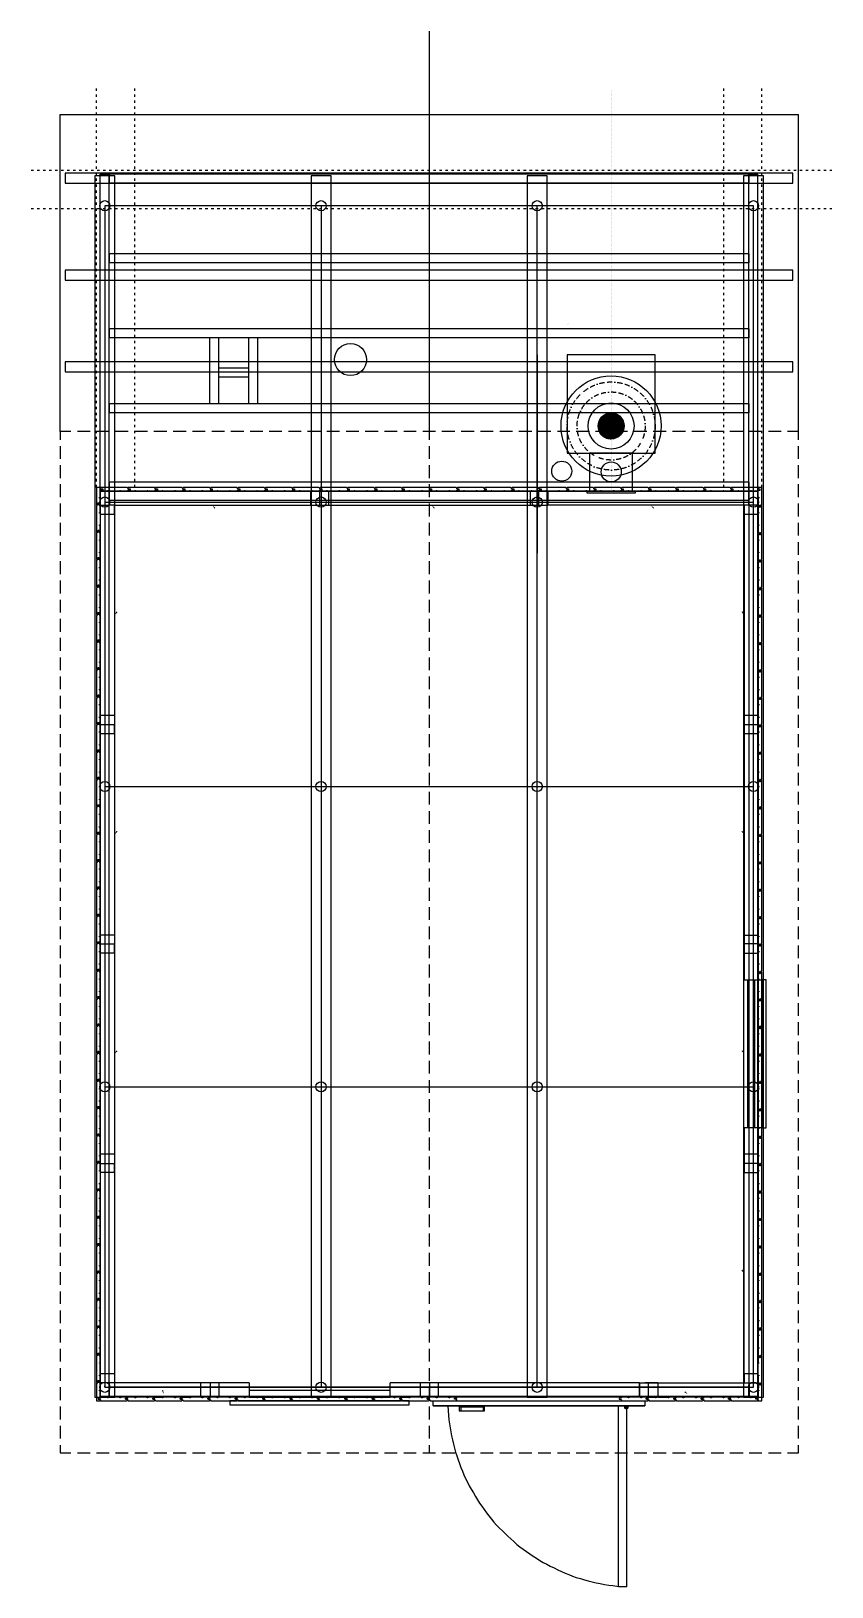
# Model space of a CAD drawing. Header units: millimetres. Extents: x -32864 to 44414, y -51818 to 3927.
# Drawn here: x -20426 to -16426, y -38882 to -31113 of the extents above; entities that cross this region are included whole.
import ezdxf

# ---------------------------------------------------------------- set-up
doc = ezdxf.new("R2010")
doc.units = ezdxf.units.MM
doc.header["$MEASUREMENT"] = 0
for name, pattern in [('ACAD_ISO03W100', [30, 12, -18]), ('BORDERX2', [88.9, 25.4, -12.7, 25.4, -12.7, 0, -12.7]), ('DOT', [6.35, 0, -6.35])]:
    doc.linetypes.add(name, pattern=pattern)
doc.layers.get('0').update_dxf_attribs({"true_color": 0xffffff})
for name, color, linetype, lineweight, true_color in [('elements', 4, 'Continuous', 25, 0x00ffff), ('Elements2', 54, 'Continuous', 25, 0x7f7f00), ('fundament', 5, 'Continuous', 25, 0x0000ff), ('rostverk', 3, 'Continuous', 25, 0x00ff00)]:
    doc.layers.add(name, color=color, linetype=linetype, lineweight=lineweight, true_color=true_color)
doc.layers.add('heater', color=6, linetype='Continuous', true_color=0xff00ff)

# ---------------------------------------------------------------- blocks, each defined once
blk = doc.blocks.new('UpperView')
at = {"layer": 'elements'}
for points in [[(770.6, 4714.8), (760.5, 4731.7), (775.7, 4718.2)], [(1866.7, 4714.8), (1856.6, 4731.7), (1871.8, 4718.2)], [(2962.8, 4714.8), (2951, 4731.7), (2967.8, 4718.2)], [(286.7, 4197.1), (271.5, 4183.7), (281.6, 4202.2)], [(3408, 4202.2), (3416.4, 4183.7), (3402.9, 4198.8)], [(286.7, 3101.1), (271.5, 3087.6), (281.6, 3106.1)], [(3408, 3106.1), (3416.4, 3087.6), (3402.9, 3102.8)], [(286.7, 2005), (271.5, 1993.2), (281.6, 2010)], [(3408, 2010), (3416.4, 1993.2), (3402.9, 2006.7)], [(3408, 915.6), (3416.4, 897.1), (3402.9, 910.6)], [(514.3, 313.6), (517.7, 293.4), (507.6, 312)], [(3121.3, 306.9), (3136.5, 293.4), (3117.9, 301.8)]]:
    blk.add_hatch(color=256, dxfattribs=at).paths.add_polyline_path(points)
for points in [[(54, 5099.3), (0, 5099.3), (0, 5058.8)], [(150.1, 5099.3), (86, 5099.3)], [(244.5, 5099.3), (182.1, 5099.3)], [(340.6, 5099.3), (276.5, 5099.3)], [(436.7, 5099.3), (372.7, 5099.3)], [(532.9, 5099.3), (468.8, 5099.3)], [(629, 5099.3), (564.9, 5099.3)], [(725.1, 5099.3), (661, 5099.3)], [(821.2, 5099.3), (757.1, 5099.3)], [(917.3, 5099.3), (853.3, 5099.3)], [(1011.8, 5099.3), (949.4, 5099.3)], [(1107.9, 5099.3), (1043.8, 5099.3)], [(1204, 5099.3), (1139.9, 5099.3)], [(1300.1, 5099.3), (1236, 5099.3)], [(1396.2, 5099.3), (1332.2, 5099.3)], [(1492.4, 5099.3), (1428.3, 5099.3)], [(1588.5, 5099.3), (1524.4, 5099.3)], [(1682.9, 5099.3), (1620.5, 5099.3)], [(1779, 5099.3), (1716.6, 5099.3)], [(1875.1, 5099.3), (1811.1, 5099.3)], [(1844.8, 5058.8), (1844.8, 5099.3)], [(1971.3, 5099.3), (1907.2, 5099.3)], [(2067.4, 5099.3), (2003.3, 5099.3)], [(2163.5, 5099.3), (2099.4, 5099.3)], [(2259.6, 5099.3), (2195.5, 5099.3)], [(2355.7, 5099.3), (2291.7, 5099.3)], [(2450.2, 5099.3), (2387.8, 5099.3)], [(2546.3, 5099.3), (2483.9, 5099.3)], [(2644.1, 5099.3), (2578.3, 5099.3)], [(2738.5, 5099.3), (2674.4, 5099.3)], [(2834.6, 5099.3), (2770.6, 5099.3)], [(2930.8, 5099.3), (2866.7, 5099.3)], [(3026.9, 5099.3), (2962.8, 5099.3)], [(3123, 5099.3), (3058.9, 5099.3)], [(3219.1, 5099.3), (3155, 5099.3)], [(3315.2, 5099.3), (3251.1, 5099.3)], [(3411.3, 5099.3), (3345.6, 5099.3)], [(3505.8, 5099.3), (3441.7, 5099.3)], [(3601.9, 5099.3), (3537.8, 5099.3)], [(3687.9, 5058.8), (3687.9, 5099.3), (3633.9, 5099.3)], [(0, 5026.8), (0, 4962.7)], [(1844.8, 4962.7), (1844.8, 5026.8)], [(3687.9, 4962.7), (3687.9, 5026.8)], [(0, 4932.4), (0, 4866.6)], [(1844.8, 4866.6), (1844.8, 4932.4)], [(3687.9, 4866.6), (3687.9, 4932.4)], [(0, 4836.2), (0, 4772.2)], [(200.7, 4817.7), (200.7, 4821.1), (182.1, 4821.1), (182.1, 4735.1), (185.5, 4731.7)], [(204, 4821.1), (200.7, 4817.7)], [(200.7, 4817.7), (200.7, 4772.2)], [(337.3, 4817.7), (333.9, 4821.1), (204, 4821.1)], [(473.8, 4817.7), (470.5, 4821.1), (340.6, 4821.1), (337.3, 4817.7)], [(337.3, 4817.7), (337.3, 4814.3)], [(610.4, 4817.7), (607.1, 4821.1), (477.2, 4821.1), (473.8, 4817.7)], [(473.8, 4817.7), (473.8, 4814.3)], [(748.7, 4817.7), (745.3, 4821.1), (615.5, 4821.1), (610.4, 4817.7)], [(610.4, 4817.7), (610.4, 4814.3)], [(885.3, 4817.7), (881.9, 4821.1), (752.1, 4821.1), (748.7, 4817.7)], [(748.7, 4817.7), (748.7, 4814.3)], [(1021.9, 4817.7), (1018.5, 4821.1), (888.7, 4821.1), (885.3, 4817.7)], [(885.3, 4814.3), (885.3, 4817.7)], [(1158.5, 4817.7), (1155.1, 4821.1), (1025.3, 4821.1), (1021.9, 4817.7)], [(1021.9, 4817.7), (1021.9, 4814.3)], [(1295.1, 4817.7), (1291.7, 4821.1), (1161.8, 4821.1), (1158.5, 4817.7)], [(1158.5, 4817.7), (1158.5, 4814.3)], [(1433.3, 4817.7), (1430, 4821.1), (1300.1, 4821.1), (1295.1, 4817.7)], [(1295.1, 4817.7), (1295.1, 4814.3)], [(1569.9, 4817.7), (1566.6, 4821.1), (1436.7, 4821.1), (1433.3, 4817.7)], [(1433.3, 4817.7), (1433.3, 4814.3)], [(1706.5, 4817.7), (1703.1, 4821.1), (1573.3, 4821.1), (1569.9, 4817.7)], [(1569.9, 4817.7), (1569.9, 4814.3)], [(1844.8, 4817.7), (1839.7, 4821.1), (1709.9, 4821.1), (1706.5, 4817.7)], [(1706.5, 4817.7), (1706.5, 4814.3)], [(1844.8, 4772.2), (1844.8, 4836.2)], [(1981.4, 4814.3), (1981.4, 4817.7), (1978, 4821.1), (1848.2, 4821.1), (1844.8, 4817.7)], [(1844.8, 4817.7), (1844.8, 4814.3)], [(2118, 4817.7), (2114.6, 4821.1), (1984.7, 4821.1), (1981.4, 4817.7)], [(2254.6, 4817.7), (2251.2, 4821.1), (2121.3, 4821.1), (2118, 4817.7)], [(2118, 4814.3), (2118, 4817.7)], [(2391.1, 4817.7), (2387.8, 4821.1), (2257.9, 4821.1), (2254.6, 4817.7)], [(2254.6, 4814.3), (2266.4, 4814.3), (2266.4, 4807.6), (2254.6, 4807.6), (2254.6, 4807.6), (2264.7, 4807.6), (2264.7, 4812.6), (2254.6, 4814.3), (2254.6, 4817.7)], [(2529.4, 4814.3), (2529.4, 4817.7), (2524.4, 4821.1), (2394.5, 4821.1), (2391.1, 4817.7)], [(2391.1, 4814.3), (2391.1, 4817.7)], [(2666, 4817.7), (2662.6, 4821.1), (2532.8, 4821.1), (2529.4, 4817.7)], [(2802.6, 4814.3), (2802.6, 4817.7), (2799.2, 4821.1), (2669.4, 4821.1), (2666, 4817.7)], [(2666, 4814.3), (2676.1, 4814.3), (2676.1, 4807.6), (2666, 4807.6), (2666, 4807.6), (2676.1, 4807.6), (2676.1, 4812.6), (2666, 4814.3), (2666, 4817.7)], [(2939.2, 4817.7), (2935.8, 4821.1), (2806, 4821.1), (2802.6, 4817.7)], [(3075.8, 4817.7), (3072.4, 4821.1), (2942.6, 4821.1), (2939.2, 4817.7)], [(2939.2, 4817.7), (2939.2, 4814.3)], [(3214, 4817.7), (3209, 4821.1), (3079.1, 4821.1), (3075.8, 4817.7)], [(3075.8, 4817.7), (3075.8, 4814.3)], [(3350.6, 4817.7), (3347.3, 4821.1), (3217.4, 4821.1), (3214, 4817.7)], [(3214, 4817.7), (3214, 4814.3)], [(3487.2, 4817.7), (3483.8, 4821.1), (3354, 4821.1), (3350.6, 4817.7)], [(3350.6, 4814.3), (3350.6, 4817.7)], [(3502.4, 4731.7), (3505.8, 4735.1), (3505.8, 4821.1), (3487.2, 4821.1), (3487.2, 4817.7)], [(3487.2, 4772.2), (3487.2, 4817.7)], [(3687.9, 4772.2), (3687.9, 4836.2)], [(0, 4740.1), (0, 4676)], [(188.9, 4731.7), (188.9, 4743.5), (195.6, 4743.5), (195.6, 4731.7)], [(195.6, 4731.7), (193.9, 4741.8), (188.9, 4741.8), (188.9, 4731.7), (188.9, 4731.7)], [(200.7, 4767.1), (197.3, 4767.1), (197.3, 4772.2), (200.7, 4772.2)], [(200.7, 4814.3), (212.5, 4814.3)], [(212.5, 4807.6), (200.7, 4807.6)], [(200.7, 4802.5), (239.5, 4802.5)], [(200.7, 4731.7), (200.7, 4802.5)], [(200.7, 4731.7), (200.7, 4767.1)], [(212.5, 4814.3), (212.5, 4807.6)], [(236.1, 4802.5), (236.1, 4805.9), (239.5, 4805.9), (239.5, 4802.5), (246.2, 4802.5)], [(246.2, 4802.5), (337.3, 4802.5)], [(246.2, 4731.7), (246.2, 4802.5)], [(298.5, 4802.5), (298.5, 4805.9), (301.8, 4805.9), (301.8, 4802.5)], [(337.3, 4814.3), (349.1, 4814.3), (349.1, 4807.6), (337.3, 4807.6), (337.3, 4807.6), (347.4, 4807.6), (347.4, 4812.6), (337.3, 4814.3), (337.3, 4814.3)], [(337.3, 4807.6), (337.3, 4802.5), (372.7, 4802.5)], [(372.7, 4802.5), (372.7, 4805.9), (377.7, 4805.9), (377.7, 4802.5)], [(372.7, 4802.5), (438.4, 4802.5)], [(435.1, 4802.5), (435.1, 4805.9), (438.4, 4805.9), (438.4, 4802.5), (473.8, 4802.5)], [(473.8, 4814.3), (485.6, 4814.3), (485.6, 4807.6), (473.8, 4807.6), (473.8, 4807.6), (484, 4807.6), (484, 4812.6), (473.8, 4814.3), (473.8, 4814.3)], [(473.8, 4807.6), (473.8, 4802.5), (509.3, 4802.5)], [(509.3, 4802.5), (509.3, 4805.9), (512.6, 4805.9), (512.6, 4802.5)], [(509.3, 4802.5), (512.6, 4802.5), (519.4, 4802.5), (526.1, 4802.5), (531.2, 4802.5), (537.9, 4802.5), (544.7, 4802.5), (549.7, 4802.5), (556.5, 4802.5), (561.5, 4802.5), (568.3, 4802.5), (575, 4802.5), (580.1, 4802.5), (586.8, 4802.5), (593.6, 4802.5), (598.6, 4802.5), (605.4, 4802.5), (610.4, 4802.5), (617.2, 4802.5), (623.9, 4802.5), (629, 4802.5), (635.7, 4802.5), (642.5, 4802.5), (647.5, 4802.5), (654.3, 4802.5), (659.3, 4802.5), (666.1, 4802.5), (672.8, 4802.5), (677.9, 4802.5), (684.6, 4802.5), (691.4, 4802.5), (696.4, 4802.5), (703.2, 4802.5), (708.2, 4802.5), (713.3, 4802.5)], [(571.6, 4802.5), (571.6, 4805.9), (576.7, 4805.9), (576.7, 4802.5)], [(610.4, 4814.3), (622.2, 4814.3), (622.2, 4807.6), (610.4, 4807.6), (610.4, 4807.6), (622.2, 4807.6), (622.2, 4812.6), (610.4, 4814.3), (610.4, 4814.3)], [(610.4, 4807.6), (610.4, 4802.5)], [(645.8, 4802.5), (645.8, 4805.9), (650.9, 4805.9), (650.9, 4802.5)], [(708.2, 4802.5), (708.2, 4805.9), (713.3, 4805.9), (713.3, 4802.5), (748.7, 4802.5)], [(748.7, 4814.3), (758.8, 4814.3), (758.8, 4807.6), (748.7, 4807.6), (748.7, 4807.6), (758.8, 4807.6), (758.8, 4812.6), (748.7, 4814.3), (748.7, 4814.3)], [(748.7, 4807.6), (748.7, 4802.5), (784.1, 4802.5)], [(784.1, 4802.5), (784.1, 4805.9), (787.5, 4805.9), (787.5, 4802.5), (846.5, 4802.5)], [(787.5, 4802.5), (784.1, 4802.5)], [(846.5, 4802.5), (846.5, 4805.9), (849.9, 4805.9), (849.9, 4802.5), (885.3, 4802.5)], [(849.9, 4802.5), (846.5, 4802.5)], [(885.3, 4814.3), (897.1, 4814.3), (897.1, 4807.6), (885.3, 4807.6), (885.3, 4807.6), (895.4, 4807.6), (895.4, 4812.6), (885.3, 4814.3), (885.3, 4814.3)], [(920.7, 4802.5), (885.3, 4802.5), (885.3, 4807.6)], [(920.7, 4802.5), (920.7, 4805.9), (924.1, 4805.9), (924.1, 4802.5), (983.1, 4802.5)], [(924.1, 4802.5), (920.7, 4802.5)], [(983.1, 4802.5), (983.1, 4805.9), (986.5, 4805.9), (986.5, 4802.5), (1021.9, 4802.5)], [(986.5, 4802.5), (983.1, 4802.5)], [(1021.9, 4814.3), (1033.7, 4814.3), (1033.7, 4807.6), (1021.9, 4807.6), (1021.9, 4807.6), (1032, 4807.6), (1032, 4812.6), (1021.9, 4814.3), (1021.9, 4814.3)], [(1057.3, 4802.5), (1021.9, 4802.5), (1021.9, 4807.6)], [(1057.3, 4802.5), (1057.3, 4805.9), (1062.4, 4805.9), (1062.4, 4802.5), (1119.7, 4802.5)], [(1062.4, 4802.5), (1057.3, 4802.5)], [(1119.7, 4802.5), (1119.7, 4805.9), (1124.7, 4805.9), (1124.7, 4802.5)], [(1119.7, 4802.5), (1158.5, 4802.5)], [(1158.5, 4814.3), (1170.3, 4814.3), (1170.3, 4807.6), (1158.5, 4807.6), (1158.5, 4807.6), (1168.6, 4807.6), (1168.6, 4812.6), (1158.5, 4814.3), (1158.5, 4814.3)], [(1158.5, 4807.6), (1158.5, 4802.5), (1193.9, 4802.5)], [(1193.9, 4802.5), (1193.9, 4805.9), (1198.9, 4805.9), (1198.9, 4802.5)], [(1198.9, 4802.5), (1193.9, 4802.5)], [(1256.3, 4802.5), (1198.9, 4802.5)], [(1251.2, 4802.5), (1251.2, 4731.7), (1295.1, 4731.7)], [(1256.3, 4802.5), (1256.3, 4805.9), (1261.3, 4805.9), (1261.3, 4802.5)], [(1256.3, 4802.5), (1295.1, 4802.5)], [(1295.1, 4814.3), (1306.9, 4814.3), (1306.9, 4807.6), (1295.1, 4807.6), (1295.1, 4807.6), (1306.9, 4807.6), (1306.9, 4812.6), (1295.1, 4814.3), (1295.1, 4814.3)], [(1295.1, 4807.6), (1295.1, 4802.5)], [(1295.1, 4802.5), (1295.1, 4731.7), (1340.6, 4731.7)], [(1295.1, 4802.5), (1335.5, 4802.5)], [(1330.5, 4802.5), (1330.5, 4805.9), (1335.5, 4805.9), (1335.5, 4802.5), (1340.6, 4802.5)], [(1340.6, 4802.5), (1392.9, 4802.5), (1401.3, 4802.5), (1411.4, 4802.5), (1419.8, 4802.5), (1428.3, 4802.5), (1436.7, 4802.5), (1445.1, 4802.5), (1453.6, 4802.5), (1462, 4802.5), (1470.4, 4802.5), (1478.9, 4802.5), (1487.3, 4802.5), (1495.7, 4802.5), (1505.8, 4802.5), (1514.3, 4802.5), (1522.7, 4802.5), (1531.1, 4802.5), (1534.5, 4802.5)], [(1340.6, 4802.5), (1340.6, 4731.7), (2347.3, 4731.7)], [(1392.9, 4802.5), (1392.9, 4805.9), (1397.9, 4805.9), (1397.9, 4802.5)], [(1433.3, 4814.3), (1443.5, 4814.3), (1443.5, 4807.6), (1433.3, 4807.6), (1433.3, 4807.6), (1443.5, 4807.6), (1443.5, 4812.6), (1433.3, 4814.3), (1433.3, 4814.3)], [(1433.3, 4807.6), (1433.3, 4802.5)], [(1468.7, 4802.5), (1468.7, 4805.9), (1472.1, 4805.9), (1472.1, 4802.5)], [(1531.1, 4802.5), (1531.1, 4805.9), (1534.5, 4805.9), (1534.5, 4802.5), (1569.9, 4802.5)], [(1569.9, 4814.3), (1581.7, 4814.3), (1581.7, 4807.6), (1569.9, 4807.6), (1569.9, 4807.6), (1580, 4807.6), (1580, 4812.6), (1569.9, 4814.3), (1569.9, 4814.3)], [(1569.9, 4807.6), (1569.9, 4802.5)], [(1569.9, 4802.5), (1608.7, 4802.5)], [(1605.3, 4802.5), (1605.3, 4805.9), (1608.7, 4805.9), (1608.7, 4802.5), (1667.7, 4802.5)], [(1667.7, 4802.5), (1667.7, 4805.9), (1671.1, 4805.9), (1671.1, 4802.5), (1706.5, 4802.5)], [(1671.1, 4802.5), (1667.7, 4802.5)], [(1706.5, 4814.3), (1718.3, 4814.3), (1718.3, 4807.6), (1706.5, 4807.6), (1706.5, 4807.6), (1716.6, 4807.6), (1716.6, 4812.6), (1706.5, 4814.3), (1706.5, 4814.3)], [(1706.5, 4807.6), (1706.5, 4802.5), (1741.9, 4802.5)], [(1741.9, 4802.5), (1741.9, 4805.9), (1747, 4805.9), (1747, 4802.5), (1804.3, 4802.5)], [(1747, 4802.5), (1741.9, 4802.5)], [(1804.3, 4802.5), (1804.3, 4805.9), (1809.4, 4805.9), (1809.4, 4802.5), (1844.8, 4802.5)], [(1809.4, 4802.5), (1804.3, 4802.5)], [(1844.8, 4814.3), (1854.9, 4814.3), (1854.9, 4807.6), (1844.8, 4807.6), (1844.8, 4807.6), (1853.2, 4807.6), (1853.2, 4812.6), (1844.8, 4814.3), (1844.8, 4814.3)], [(1844.8, 4807.6), (1844.8, 4802.5)], [(1844.8, 4802.5), (1946, 4802.5)], [(1844.8, 4676), (1844.8, 4740.1)], [(1878.5, 4802.5), (1878.5, 4805.9), (1883.6, 4805.9), (1883.6, 4802.5)], [(1940.9, 4802.5), (1940.9, 4805.9), (1946, 4805.9), (1946, 4802.5), (1981.4, 4802.5)], [(1981.4, 4814.3), (1991.5, 4814.3), (1991.5, 4807.6), (1981.4, 4807.6), (1981.4, 4807.6), (1991.5, 4807.6), (1991.5, 4812.6), (1981.4, 4814.3), (1981.4, 4814.3)], [(2015.1, 4802.5), (1981.4, 4802.5), (1981.4, 4807.6)], [(2015.1, 4802.5), (2015.1, 4805.9), (2020.2, 4805.9), (2020.2, 4802.5)], [(2015.1, 4802.5), (2082.6, 4802.5)], [(2077.5, 4802.5), (2077.5, 4805.9), (2082.6, 4805.9), (2082.6, 4802.5), (2118, 4802.5)], [(2118, 4814.3), (2128.1, 4814.3), (2128.1, 4807.6), (2118, 4807.6), (2118, 4807.6), (2128.1, 4807.6), (2128.1, 4812.6), (2118, 4814.3), (2118, 4814.3)], [(2153.4, 4802.5), (2118, 4802.5), (2118, 4807.6)], [(2153.4, 4802.5), (2153.4, 4805.9), (2156.7, 4805.9), (2156.7, 4802.5)], [(2153.4, 4802.5), (2293.3, 4802.5)], [(2215.8, 4802.5), (2215.8, 4805.9), (2219.1, 4805.9), (2219.1, 4802.5)], [(2254.6, 4802.5), (2254.6, 4807.6)], [(2290, 4802.5), (2290, 4805.9), (2293.3, 4805.9), (2293.3, 4802.5), (2347.3, 4802.5)], [(2347.3, 4802.5), (2347.3, 4731.7), (2391.1, 4731.7)], [(2347.3, 4802.5), (2391.1, 4802.5)], [(2352.4, 4802.5), (2352.4, 4805.9), (2355.7, 4805.9), (2355.7, 4802.5)], [(2391.1, 4814.3), (2402.9, 4814.3), (2402.9, 4807.6), (2391.1, 4807.6), (2391.1, 4807.6), (2401.3, 4807.6), (2401.3, 4812.6), (2391.1, 4814.3), (2391.1, 4814.3)], [(2391.1, 4802.5), (2391.1, 4807.6)], [(2391.1, 4731.7), (2391.1, 4802.5), (2436.7, 4802.5)], [(2426.6, 4802.5), (2426.6, 4805.9), (2431.6, 4805.9), (2431.6, 4802.5)], [(2488.9, 4802.5), (2436.7, 4802.5)], [(2436.7, 4802.5), (2436.7, 4731.7)], [(2488.9, 4805.9), (2494, 4805.9), (2494, 4802.5), (2488.9, 4802.5), (2488.9, 4805.9)], [(2494, 4802.5), (2666, 4802.5)], [(2529.4, 4814.3), (2539.5, 4814.3), (2539.5, 4807.6), (2529.4, 4807.6), (2529.4, 4807.6), (2537.8, 4807.6), (2537.8, 4812.6), (2529.4, 4814.3), (2529.4, 4814.3)], [(2529.4, 4807.6), (2529.4, 4802.5)], [(2563.1, 4802.5), (2563.1, 4805.9), (2568.2, 4805.9), (2568.2, 4802.5)], [(2625.5, 4802.5), (2625.5, 4805.9), (2630.6, 4805.9), (2630.6, 4802.5)], [(2666, 4807.6), (2666, 4802.5), (2699.7, 4802.5)], [(2699.7, 4802.5), (2699.7, 4805.9), (2704.8, 4805.9), (2704.8, 4802.5), (2762.1, 4802.5)], [(2704.8, 4802.5), (2699.7, 4802.5)], [(2762.1, 4802.5), (2762.1, 4805.9), (2767.2, 4805.9), (2767.2, 4802.5), (2802.6, 4802.5)], [(2767.2, 4802.5), (2762.1, 4802.5)], [(2802.6, 4814.3), (2812.7, 4814.3), (2812.7, 4807.6), (2802.6, 4807.6), (2802.6, 4807.6), (2812.7, 4807.6), (2812.7, 4812.6), (2802.6, 4814.3), (2802.6, 4814.3)], [(2838, 4802.5), (2802.6, 4802.5), (2802.6, 4807.6)], [(2838, 4802.5), (2838, 4805.9), (2841.4, 4805.9), (2841.4, 4802.5), (2900.4, 4802.5)], [(2841.4, 4802.5), (2838, 4802.5)], [(2900.4, 4802.5), (2900.4, 4805.9), (2903.8, 4805.9), (2903.8, 4802.5)], [(2900.4, 4802.5), (2939.2, 4802.5)], [(2939.2, 4814.3), (2951, 4814.3), (2951, 4807.6), (2939.2, 4807.6), (2939.2, 4807.6), (2949.3, 4807.6), (2949.3, 4812.6), (2939.2, 4814.3), (2939.2, 4814.3)], [(2974.6, 4802.5), (2939.2, 4802.5), (2939.2, 4807.6)], [(2974.6, 4802.5), (2974.6, 4805.9), (2978, 4805.9), (2978, 4802.5), (3037, 4802.5)], [(2978, 4802.5), (2974.6, 4802.5)], [(3037, 4802.5), (3037, 4805.9), (3040.4, 4805.9), (3040.4, 4802.5)], [(3037, 4802.5), (3075.8, 4802.5)], [(3075.8, 4814.3), (3087.6, 4814.3), (3087.6, 4807.6), (3075.8, 4807.6), (3075.8, 4807.6), (3085.9, 4807.6), (3085.9, 4812.6), (3075.8, 4814.3), (3075.8, 4814.3)], [(3075.8, 4807.6), (3075.8, 4802.5), (3111.2, 4802.5)], [(3111.2, 4802.5), (3111.2, 4805.9), (3116.2, 4805.9), (3116.2, 4802.5), (3173.6, 4802.5)], [(3116.2, 4802.5), (3111.2, 4802.5)], [(3173.6, 4802.5), (3173.6, 4805.9), (3178.6, 4805.9), (3178.6, 4802.5)], [(3173.6, 4802.5), (3178.6, 4802.5), (3183.7, 4802.5), (3188.8, 4802.5), (3193.8, 4802.5), (3198.9, 4802.5), (3205.6, 4802.5), (3210.7, 4802.5), (3215.7, 4802.5), (3220.8, 4802.5), (3225.8, 4802.5), (3232.6, 4802.5), (3237.7, 4802.5), (3242.7, 4802.5), (3247.8, 4802.5), (3252.8, 4802.5), (3259.6, 4802.5), (3264.6, 4802.5), (3269.7, 4802.5), (3274.8, 4802.5), (3279.8, 4802.5), (3286.6, 4802.5), (3291.6, 4802.5), (3296.7, 4802.5), (3301.7, 4802.5), (3306.8, 4802.5), (3313.5, 4802.5), (3318.6, 4802.5), (3323.7, 4802.5), (3328.7, 4802.5), (3333.8, 4802.5), (3340.5, 4802.5), (3345.6, 4802.5), (3350.6, 4802.5), (3386, 4802.5)], [(3214, 4814.3), (3224.2, 4814.3), (3224.2, 4807.6), (3214, 4807.6), (3214, 4807.6), (3222.5, 4807.6), (3222.5, 4812.6), (3214, 4814.3), (3214, 4814.3)], [(3214, 4802.5), (3214, 4807.6)], [(3247.8, 4802.5), (3247.8, 4805.9), (3252.8, 4805.9), (3252.8, 4802.5)], [(3311.8, 4802.5), (3311.8, 4805.9), (3315.2, 4805.9), (3315.2, 4802.5)], [(3350.6, 4814.3), (3360.8, 4814.3), (3360.8, 4807.6), (3350.6, 4807.6), (3350.6, 4807.6), (3360.8, 4807.6), (3360.8, 4812.6), (3350.6, 4814.3), (3350.6, 4814.3)], [(3350.6, 4802.5), (3350.6, 4807.6)], [(3386, 4805.9), (3389.4, 4805.9), (3389.4, 4802.5), (3386, 4802.5), (3386, 4805.9)], [(3448.4, 4802.5), (3389.4, 4802.5)], [(3441.7, 4731.7), (3441.7, 4802.5)], [(3448.4, 4802.5), (3448.4, 4805.9), (3451.8, 4805.9), (3451.8, 4802.5), (3487.2, 4802.5)], [(3451.8, 4802.5), (3448.4, 4802.5)], [(3487.2, 4807.6), (3497.3, 4807.6), (3497.3, 4812.6), (3487.2, 4814.3)], [(3487.2, 4772.2), (3490.6, 4772.2), (3490.6, 4767.1), (3487.2, 4767.1)], [(3487.2, 4767.1), (3487.2, 4772.2)], [(3487.2, 4767.1), (3487.2, 4731.7)], [(3687.9, 4676), (3687.9, 4740.1)], [(185.5, 4731.7), (182.1, 4728.3), (182.1, 4598.5), (185.5, 4595.1), (182.1, 4591.7), (182.1, 4461.9), (185.5, 4458.5), (182.1, 4455.1), (182.1, 4325.3), (185.5, 4320.2), (182.1, 4316.9), (182.1, 4187), (185.5, 4183.7), (182.1, 4180.3), (182.1, 4050.4), (185.5, 4047.1), (182.1, 4043.7), (182.1, 3913.9), (185.5, 3910.5), (182.1, 3907.1), (182.1, 3777.3), (185.5, 3772.2), (182.1, 3770.5), (182.1, 3640.7), (185.5, 3635.6)], [(188.9, 4731.7), (185.5, 4731.7)], [(195.6, 4731.7), (200.7, 4731.7)], [(200.7, 4692.9), (197.3, 4692.9), (197.3, 4696.3), (200.7, 4696.3)], [(200.7, 4696.3), (200.7, 4731.7)], [(200.7, 4731.7), (246.2, 4731.7)], [(200.7, 4696.3), (200.7, 4692.9)], [(200.7, 4692.9), (200.7, 4633.9)], [(271.5, 4686.2), (200.7, 4686.2)], [(271.5, 4731.7), (246.2, 4731.7)], [(271.5, 4686.2), (271.5, 4731.7)], [(271.5, 4731.7), (1251.2, 4731.7)], [(271.5, 4686.2), (271.5, 3635.6)], [(2391.1, 4731.7), (2436.7, 4731.7)], [(3441.7, 4731.7), (2436.7, 4731.7)], [(3416.4, 4731.7), (3416.4, 4686.2)], [(3487.2, 4686.2), (3416.4, 4686.2), (3416.4, 3681.1)], [(3487.2, 4731.7), (3441.7, 4731.7)], [(3492.3, 4731.7), (3487.2, 4731.7)], [(3487.2, 4731.7), (3487.2, 4692.9)], [(3487.2, 4696.3), (3490.6, 4696.3), (3490.6, 4692.9), (3487.2, 4692.9)], [(3487.2, 4692.9), (3487.2, 4686.2), (3487.2, 4672.7), (3487.2, 4659.2), (3487.2, 4645.7), (3487.2, 4632.2), (3487.2, 4618.7), (3487.2, 4605.2), (3487.2, 4590), (3487.2, 4576.6), (3487.2, 4563.1), (3487.2, 4549.6), (3487.2, 4536.1), (3487.2, 4522.6), (3487.2, 4509.1), (3487.2, 4495.6), (3487.2, 4482.1), (3487.2, 4468.6), (3487.2, 4453.5), (3487.2, 4440), (3487.2, 4426.5), (3487.2, 4413), (3487.2, 4399.5), (3487.2, 4386), (3487.2, 4372.5), (3487.2, 4359), (3487.2, 4345.5), (3487.2, 4332), (3487.2, 4316.9), (3487.2, 4303.4), (3487.2, 4289.9), (3487.2, 4276.4), (3487.2, 4262.9), (3487.2, 4249.4), (3487.2, 4235.9), (3487.2, 4222.4), (3487.2, 4208.9), (3487.2, 4195.5), (3487.2, 4180.3), (3487.2, 4166.8), (3487.2, 4153.3), (3487.2, 4139.8), (3487.2, 4126.3), (3487.2, 4112.8), (3487.2, 4099.3), (3487.2, 4085.9), (3487.2, 4072.4), (3487.2, 4058.9), (3487.2, 4043.7), (3487.2, 4030.2), (3487.2, 4016.7), (3487.2, 4003.2), (3487.2, 3989.7), (3487.2, 3976.2), (3487.2, 3962.8), (3487.2, 3949.3), (3487.2, 3935.8), (3487.2, 3922.3), (3487.2, 3907.1), (3487.2, 3893.6), (3487.2, 3880.1), (3487.2, 3866.6), (3487.2, 3853.1), (3487.2, 3839.7), (3487.2, 3826.2), (3487.2, 3812.7), (3487.2, 3807.6)], [(3492.3, 4731.7), (3492.3, 4731.7), (3494, 4721.6), (3497.3, 4721.6), (3499, 4731.7)], [(3499, 4731.7), (3499, 4721.6), (3494, 4721.6), (3492.3, 4731.7)], [(3502.4, 4731.7), (3499, 4731.7)], [(3502.4, 3635.6), (3505.8, 3640.7), (3505.8, 3770.5), (3502.4, 3772.2), (3505.8, 3777.3), (3505.8, 3907.1), (3502.4, 3910.5), (3505.8, 3913.9), (3505.8, 4043.7), (3502.4, 4047.1), (3505.8, 4050.4), (3505.8, 4180.3), (3502.4, 4183.7), (3505.8, 4187), (3505.8, 4316.9), (3502.4, 4320.2), (3505.8, 4325.3), (3505.8, 4455.1), (3502.4, 4458.5), (3505.8, 4461.9), (3505.8, 4591.7), (3502.4, 4595.1), (3505.8, 4598.5), (3505.8, 4728.3), (3502.4, 4731.7)], [(0, 4644), (0, 4579.9)], [(188.9, 4595.1), (185.5, 4595.1)], [(195.6, 4595.1), (193.9, 4605.2), (188.9, 4605.2), (188.9, 4595.1), (188.9, 4595.1)], [(188.9, 4595.1), (188.9, 4605.2), (195.6, 4605.2), (195.6, 4595.1)], [(195.6, 4595.1), (200.7, 4595.1)], [(200.7, 4630.5), (197.3, 4630.5), (197.3, 4633.9), (200.7, 4633.9)], [(200.7, 4556.3), (200.7, 4633.9)], [(1844.8, 4579.9), (1844.8, 4644)], [(3487.2, 4633.9), (3490.6, 4633.9), (3490.6, 4630.5), (3487.2, 4630.5)], [(3492.3, 4595.1), (3487.2, 4595.1)], [(3492.3, 4595.1), (3492.3, 4595.1), (3494, 4585), (3497.3, 4585), (3499, 4595.1)], [(3499, 4595.1), (3499, 4583.3), (3494, 4583.3), (3492.3, 4595.1)], [(3499, 4595.1), (3502.4, 4595.1)], [(3687.9, 4579.9), (3687.9, 4644)], [(0, 4547.9), (0, 4483.8)], [(200.7, 4556.3), (197.3, 4556.3), (197.3, 4559.7), (200.7, 4559.7)], [(200.7, 4497.3), (200.7, 4556.3)], [(1844.8, 4483.8), (1844.8, 4547.9)], [(3487.2, 4559.7), (3490.6, 4559.7), (3490.6, 4556.3), (3487.2, 4556.3)], [(3687.9, 4483.8), (3687.9, 4547.9)], [(0, 4451.8), (0, 4387.7)], [(188.9, 4458.5), (185.5, 4458.5)], [(195.6, 4458.5), (193.9, 4468.6), (188.9, 4468.6), (188.9, 4458.5), (188.9, 4458.5)], [(188.9, 4458.5), (188.9, 4468.6), (195.6, 4468.6), (195.6, 4458.5)], [(195.6, 4458.5), (200.7, 4458.5)], [(200.7, 4493.9), (197.3, 4493.9), (197.3, 4497.3), (200.7, 4497.3)], [(200.7, 4418), (200.7, 4497.3)], [(1844.8, 4387.7), (1844.8, 4451.8)], [(3487.2, 4497.3), (3490.6, 4497.3), (3490.6, 4493.9), (3487.2, 4493.9)], [(3492.3, 4458.5), (3487.2, 4458.5)], [(3492.3, 4458.5), (3492.3, 4458.5), (3494, 4448.4), (3497.3, 4448.4), (3499, 4458.5)], [(3499, 4458.5), (3499, 4446.7), (3494, 4446.7), (3492.3, 4458.5)], [(3499, 4458.5), (3502.4, 4458.5)], [(3687.9, 4387.7), (3687.9, 4451.8)], [(0, 4355.7), (0, 4291.6)], [(200.7, 4418), (197.3, 4418), (197.3, 4423.1), (200.7, 4423.1)], [(200.7, 4355.7), (197.3, 4355.7), (197.3, 4360.7), (200.7, 4360.7)], [(200.7, 4360.7), (200.7, 4418)], [(200.7, 4281.5), (200.7, 4360.7)], [(1844.8, 4291.6), (1844.8, 4355.7)], [(3487.2, 4423.1), (3490.6, 4423.1), (3490.6, 4418), (3487.2, 4418)], [(3487.2, 4360.7), (3490.6, 4360.7), (3490.6, 4355.7), (3487.2, 4355.7)], [(3687.9, 4291.6), (3687.9, 4355.7)], [(188.9, 4320.2), (185.5, 4320.2)], [(195.6, 4320.2), (193.9, 4332), (188.9, 4332), (188.9, 4320.2), (188.9, 4320.2)], [(188.9, 4320.2), (188.9, 4332), (195.6, 4332), (195.6, 4320.2)], [(195.6, 4320.2), (200.7, 4320.2)], [(200.7, 4281.5), (197.3, 4281.5), (197.3, 4286.5), (200.7, 4286.5)], [(200.7, 4222.4), (200.7, 4281.5)], [(3492.3, 4320.2), (3487.2, 4320.2)], [(3487.2, 4286.5), (3490.6, 4286.5), (3490.6, 4281.5), (3487.2, 4281.5)], [(3492.3, 4320.2), (3492.3, 4320.2), (3494, 4310.1), (3497.3, 4310.1), (3499, 4320.2)], [(3499, 4320.2), (3499, 4310.1), (3494, 4310.1), (3492.3, 4320.2)], [(3499, 4320.2), (3502.4, 4320.2)], [(0, 4259.5), (0, 4195.5)], [(188.9, 4183.7), (188.9, 4195.5), (195.6, 4195.5), (195.6, 4183.7)], [(200.7, 4219.1), (197.3, 4219.1), (197.3, 4222.4), (200.7, 4222.4)], [(200.7, 4144.9), (200.7, 4222.4)], [(1844.8, 4195.5), (1844.8, 4259.5)], [(3487.2, 4222.4), (3490.6, 4222.4), (3490.6, 4219.1), (3487.2, 4219.1)], [(3687.9, 4195.5), (3687.9, 4259.5)], [(0, 4165.1), (0, 4099.3)], [(188.9, 4183.7), (185.5, 4183.7)], [(195.6, 4183.7), (193.9, 4193.8), (188.9, 4193.8), (188.9, 4183.7), (188.9, 4183.7)], [(195.6, 4183.7), (200.7, 4183.7)], [(200.7, 4144.9), (197.3, 4144.9), (197.3, 4148.2), (200.7, 4148.2)], [(200.7, 4085.9), (200.7, 4144.9)], [(1844.8, 4099.3), (1844.8, 4165.1)], [(3492.3, 4183.7), (3487.2, 4183.7)], [(3487.2, 4148.2), (3490.6, 4148.2), (3490.6, 4144.9), (3487.2, 4144.9)], [(3492.3, 4183.7), (3492.3, 4183.7), (3494, 4173.5), (3497.3, 4173.5), (3499, 4183.7)], [(3499, 4183.7), (3499, 4173.5), (3494, 4173.5), (3492.3, 4183.7)], [(3499, 4183.7), (3502.4, 4183.7)], [(3687.9, 4099.3), (3687.9, 4165.1)], [(0, 4069), (0, 4004.9)], [(188.9, 4047.1), (185.5, 4047.1)], [(188.9, 4047.1), (188.9, 4058.9), (195.6, 4058.9), (195.6, 4047.1)], [(195.6, 4047.1), (193.9, 4057.2), (188.9, 4057.2), (188.9, 4047.1), (188.9, 4047.1)], [(195.6, 4047.1), (200.7, 4047.1)], [(200.7, 4082.5), (197.3, 4082.5), (197.3, 4085.9), (200.7, 4085.9)], [(200.7, 3681.1), (200.7, 3733.4), (200.7, 3740.2), (200.7, 3745.2), (200.7, 3750.3), (200.7, 3755.3), (200.7, 3760.4), (200.7, 3767.1), (200.7, 3772.2), (200.7, 3777.3), (200.7, 3782.3), (200.7, 3789.1), (200.7, 3794.1), (200.7, 3799.2), (200.7, 3804.2), (200.7, 3811), (200.7, 3816), (200.7, 3821.1), (200.7, 3826.2), (200.7, 3831.2), (200.7, 3838), (200.7, 3843), (200.7, 3848.1), (200.7, 3853.1), (200.7, 3859.9), (200.7, 3864.9), (200.7, 3870), (200.7, 3875.1), (200.7, 3881.8), (200.7, 3886.9), (200.7, 3891.9), (200.7, 3897), (200.7, 3902), (200.7, 3908.8), (200.7, 3913.9), (200.7, 3918.9), (200.7, 3924), (200.7, 3930.7), (200.7, 3935.8), (200.7, 3940.8), (200.7, 3945.9), (200.7, 3950.9), (200.7, 3957.7), (200.7, 3962.8), (200.7, 3967.8), (200.7, 3972.9), (200.7, 3979.6), (200.7, 3984.7), (200.7, 3989.7), (200.7, 3994.8), (200.7, 4001.5), (200.7, 4006.6), (200.7, 4011.7), (200.7, 4016.7), (200.7, 4021.8), (200.7, 4028.5), (200.7, 4033.6), (200.7, 4038.6), (200.7, 4043.7), (200.7, 4050.4), (200.7, 4055.5), (200.7, 4060.6), (200.7, 4065.6), (200.7, 4072.4), (200.7, 4077.4), (200.7, 4082.5), (200.7, 4085.9)], [(1844.8, 4004.9), (1844.8, 4069)], [(3487.2, 4085.9), (3490.6, 4085.9), (3490.6, 4082.5), (3487.2, 4082.5)], [(3492.3, 4047.1), (3487.2, 4047.1)], [(3492.3, 4047.1), (3492.3, 4047.1), (3494, 4036.9), (3497.3, 4036.9), (3499, 4047.1)], [(3499, 4047.1), (3499, 4035.3), (3494, 4035.3), (3492.3, 4047.1)], [(3499, 4047.1), (3502.4, 4047.1)], [(3687.9, 4004.9), (3687.9, 4069)], [(0, 3971.2), (0, 3908.8)], [(200.7, 4008.3), (197.3, 4008.3), (197.3, 4011.7), (200.7, 4011.7)], [(1844.8, 3908.8), (1844.8, 3971.2)], [(3487.2, 4011.7), (3490.6, 4011.7), (3490.6, 4008.3), (3487.2, 4008.3)], [(3687.9, 3908.8), (3687.9, 3971.2)], [(185.5, 3910.5), (188.9, 3910.5)], [(195.6, 3910.5), (193.9, 3920.6), (188.9, 3920.6), (188.9, 3910.5), (188.9, 3910.5)], [(188.9, 3910.5), (188.9, 3920.6), (195.6, 3920.6), (195.6, 3910.5)], [(200.7, 3910.5), (195.6, 3910.5)], [(200.7, 3945.9), (197.3, 3945.9), (197.3, 3949.3), (200.7, 3949.3)], [(3487.2, 3949.3), (3490.6, 3949.3), (3490.6, 3945.9), (3487.2, 3945.9)], [(3492.3, 3910.5), (3487.2, 3910.5)], [(3492.3, 3910.5), (3492.3, 3910.5), (3494, 3900.4), (3497.3, 3900.4), (3499, 3910.5)], [(3499, 3910.5), (3499, 3898.7), (3494, 3898.7), (3492.3, 3910.5)], [(3502.4, 3910.5), (3499, 3910.5)], [(0, 3876.8), (0, 3812.7)], [(200.7, 3870), (197.3, 3870), (197.3, 3875.1), (200.7, 3875.1)], [(200.7, 3807.6), (197.3, 3807.6), (197.3, 3812.7), (200.7, 3812.7)], [(1844.8, 3812.7), (1844.8, 3876.8)], [(3487.2, 3875.1), (3490.6, 3875.1), (3490.6, 3870), (3487.2, 3870)], [(3487.2, 3812.7), (3490.6, 3812.7), (3490.6, 3807.6), (3487.2, 3807.6)], [(3487.2, 3807.6), (3487.2, 3772.2)], [(3687.9, 3812.7), (3687.9, 3876.8)], [(0, 3780.6), (0, 3716.6)], [(185.5, 3772.2), (188.9, 3772.2)], [(195.6, 3772.2), (193.9, 3784), (188.9, 3784), (188.9, 3772.2), (188.9, 3772.2)], [(188.9, 3772.2), (188.9, 3784), (195.6, 3784), (195.6, 3772.2)], [(195.6, 3772.2), (200.7, 3772.2)], [(200.7, 3733.4), (197.3, 3733.4), (197.3, 3738.5), (200.7, 3738.5)], [(1844.8, 3716.6), (1844.8, 3780.6)], [(3492.3, 3772.2), (3487.2, 3772.2)], [(3487.2, 3772.2), (3487.2, 3738.5)], [(3487.2, 3738.5), (3490.6, 3738.5), (3490.6, 3733.4), (3487.2, 3733.4)], [(3487.2, 3738.5), (3487.2, 3681.1)], [(3492.3, 3772.2), (3492.3, 3772.2), (3494, 3763.8), (3497.3, 3763.8), (3499, 3772.2)], [(3499, 3772.2), (3499, 3762.1), (3494, 3762.1), (3492.3, 3772.2)], [(3499, 3772.2), (3502.4, 3772.2)], [(3687.9, 3716.6), (3687.9, 3780.6)], [(0, 3684.5), (0, 3620.4)], [(200.7, 3671), (197.3, 3671), (197.3, 3674.4), (200.7, 3674.4)], [(271.5, 3681.1), (200.7, 3681.1)], [(200.7, 3671), (200.7, 3681.1)], [(200.7, 3635.6), (200.7, 3671)], [(1844.8, 3620.4), (1844.8, 3684.5)], [(3487.2, 3681.1), (3416.4, 3681.1), (3416.4, 3635.6)], [(3487.2, 3681.1), (3487.2, 3674.4)], [(3487.2, 3674.4), (3490.6, 3674.4), (3490.6, 3671), (3487.2, 3671)], [(3487.2, 3674.4), (3487.2, 3635.6)], [(3687.9, 3620.4), (3687.9, 3684.5)], [(0, 3588.4), (0, 3524.3)], [(185.5, 3635.6), (182.1, 3632.2), (182.1, 3502.4), (185.5, 3499), (182.1, 3495.7), (182.1, 3365.8), (185.5, 3362.4), (182.1, 3359.1), (182.1, 3229.2), (185.5, 3225.8), (182.1, 3222.5), (182.1, 3092.6), (185.5, 3087.6), (182.1, 3084.2), (182.1, 2954.4), (185.5, 2951), (182.1, 2947.6), (182.1, 2817.8), (185.5, 2814.4), (182.1, 2811), (182.1, 2681.2), (185.5, 2677.8), (182.1, 2674.4), (182.1, 2542.9), (185.5, 2541.2), (182.1, 2537.8), (182.1, 2408), (185.5, 2402.9), (182.1, 2399.6), (182.1, 2269.7), (185.5, 2266.4), (182.1, 2263), (182.1, 2133.1), (185.5, 2129.8), (182.1, 2126.4), (182.1, 1996.6), (185.5, 1993.2), (182.1, 1988.1), (182.1, 1858.3), (185.5, 1854.9), (182.1, 1853.2), (182.1, 1721.7), (185.5, 1718.3), (182.1, 1714.9), (182.1, 1585.1), (185.5, 1581.7), (182.1, 1578.4), (182.1, 1448.5), (185.5, 1445.1)], [(188.9, 3635.6), (185.5, 3635.6)], [(188.9, 3635.6), (188.9, 3647.4), (195.6, 3647.4), (195.6, 3635.6)], [(195.6, 3635.6), (193.9, 3645.7), (188.9, 3645.7), (188.9, 3635.6), (188.9, 3635.6)], [(200.7, 3635.6), (195.6, 3635.6)], [(200.7, 3596.8), (197.3, 3596.8), (197.3, 3601.9), (200.7, 3601.9)], [(271.5, 3635.6), (200.7, 3635.6)], [(200.7, 3590.1), (200.7, 3635.6)], [(271.5, 3590.1), (200.7, 3590.1)], [(200.7, 3087.6), (200.7, 3123), (200.7, 3129.7), (200.7, 3136.5), (200.7, 3143.2), (200.7, 3150), (200.7, 3155), (200.7, 3161.8), (200.7, 3168.5), (200.7, 3175.3), (200.7, 3182), (200.7, 3188.8), (200.7, 3195.5), (200.7, 3200.6), (200.7, 3207.3), (200.7, 3214), (200.7, 3220.8), (200.7, 3227.5), (200.7, 3234.3), (200.7, 3239.3), (200.7, 3246.1), (200.7, 3252.8), (200.7, 3259.6), (200.7, 3266.3), (200.7, 3273.1), (200.7, 3279.8), (200.7, 3284.9), (200.7, 3291.6), (200.7, 3298.4), (200.7, 3305.1), (200.7, 3311.8), (200.7, 3318.6), (200.7, 3325.3), (200.7, 3330.4), (200.7, 3337.1), (200.7, 3343.9), (200.7, 3350.6), (200.7, 3357.4), (200.7, 3364.1), (200.7, 3369.2), (200.7, 3375.9), (200.7, 3382.7), (200.7, 3389.4), (200.7, 3396.2), (200.7, 3402.9), (200.7, 3409.7), (200.7, 3414.7), (200.7, 3421.5), (200.7, 3428.2), (200.7, 3434.9), (200.7, 3441.7), (200.7, 3448.4), (200.7, 3453.5), (200.7, 3460.2), (200.7, 3467), (200.7, 3473.7), (200.7, 3480.5), (200.7, 3487.2), (200.7, 3494), (200.7, 3499), (200.7, 3505.8), (200.7, 3512.5), (200.7, 3519.3), (200.7, 3526), (200.7, 3532.8), (200.7, 3537.8), (200.7, 3590.1)], [(271.5, 3590.1), (271.5, 3635.6)], [(271.5, 3590.1), (271.5, 2541.2)], [(1844.8, 3524.3), (1844.8, 3588.4)], [(3487.2, 3635.6), (3416.4, 3635.6), (3416.4, 3590.1)], [(3487.2, 3590.1), (3416.4, 3590.1), (3416.4, 2585.1)], [(3492.3, 3635.6), (3487.2, 3635.6)], [(3487.2, 3635.6), (3487.2, 3601.9)], [(3487.2, 3601.9), (3490.6, 3601.9), (3490.6, 3596.8), (3487.2, 3596.8)], [(3487.2, 3601.9), (3487.2, 3590.1)], [(3487.2, 3590.1), (3487.2, 3460.2)], [(3492.3, 3635.6), (3492.3, 3635.6), (3494, 3625.5), (3497.3, 3625.5), (3499, 3635.6)], [(3499, 3635.6), (3499, 3625.5), (3494, 3625.5), (3492.3, 3635.6)], [(3499, 3635.6), (3502.4, 3635.6)], [(3502.4, 2541.2), (3505.8, 2542.9), (3505.8, 2674.4), (3502.4, 2677.8), (3505.8, 2681.2), (3505.8, 2811), (3502.4, 2814.4), (3505.8, 2817.8), (3505.8, 2947.6), (3502.4, 2951), (3505.8, 2954.4), (3505.8, 3084.2), (3502.4, 3087.6), (3505.8, 3092.6), (3505.8, 3222.5), (3502.4, 3225.8), (3505.8, 3229.2), (3505.8, 3359.1), (3502.4, 3362.4), (3505.8, 3365.8), (3505.8, 3495.7), (3502.4, 3499), (3505.8, 3502.4), (3505.8, 3632.2), (3502.4, 3635.6)], [(3687.9, 3524.3), (3687.9, 3588.4)], [(185.5, 3499), (188.9, 3499)], [(188.9, 3499), (188.9, 3510.8), (195.6, 3510.8), (195.6, 3499)], [(195.6, 3499), (193.9, 3509.1), (188.9, 3509.1), (188.9, 3499), (188.9, 3499)], [(195.6, 3499), (200.7, 3499)], [(200.7, 3534.4), (197.3, 3534.4), (197.3, 3537.8), (200.7, 3537.8)], [(3487.2, 3537.8), (3490.6, 3537.8), (3490.6, 3534.4), (3487.2, 3534.4)], [(3492.3, 3499), (3487.2, 3499)], [(3492.3, 3499), (3492.3, 3499), (3494, 3488.9), (3497.3, 3488.9), (3499, 3499)], [(3499, 3499), (3499, 3488.9), (3494, 3488.9), (3492.3, 3499)], [(3502.4, 3499), (3499, 3499)], [(0, 3492.3), (0, 3428.2)], [(200.7, 3460.2), (197.3, 3460.2), (197.3, 3463.6), (200.7, 3463.6)], [(1844.8, 3428.2), (1844.8, 3492.3)], [(3487.2, 3463.6), (3490.6, 3463.6), (3490.6, 3460.2), (3487.2, 3460.2)], [(3487.2, 3460.2), (3487.2, 3401.2)], [(3687.9, 3428.2), (3687.9, 3492.3)], [(0, 3396.2), (0, 3332.1)], [(185.5, 3362.4), (188.9, 3362.4)], [(188.9, 3362.4), (188.9, 3374.2), (195.6, 3374.2), (195.6, 3362.4)], [(195.6, 3362.4), (193.9, 3372.6), (188.9, 3372.6), (188.9, 3362.4), (188.9, 3362.4)], [(195.6, 3362.4), (200.7, 3362.4)], [(200.7, 3397.8), (197.3, 3397.8), (197.3, 3401.2), (200.7, 3401.2)], [(1844.8, 3332.1), (1844.8, 3396.2)], [(3487.2, 3401.2), (3490.6, 3401.2), (3490.6, 3397.8), (3487.2, 3397.8)], [(3487.2, 3401.2), (3487.2, 3397.8), (3487.2, 3386), (3487.2, 3374.2), (3487.2, 3362.4), (3487.2, 3350.6), (3487.2, 3338.8), (3487.2, 3327), (3487.2, 3315.2), (3487.2, 3303.4), (3487.2, 3291.6), (3487.2, 3279.8), (3487.2, 3268), (3487.2, 3256.2), (3487.2, 3242.7), (3487.2, 3230.9), (3487.2, 3219.1), (3487.2, 3207.3), (3487.2, 3195.5), (3487.2, 3183.7), (3487.2, 3171.9), (3487.2, 3160.1), (3487.2, 3148.3), (3487.2, 3136.5), (3487.2, 3124.7), (3487.2, 3112.9), (3487.2, 3101.1), (3487.2, 3089.3), (3487.2, 3077.5), (3487.2, 3065.7), (3487.2, 3053.8), (3487.2, 3042), (3487.2, 3030.2), (3487.2, 3018.4), (3487.2, 3006.6), (3487.2, 2994.8), (3487.2, 2983), (3487.2, 2971.2), (3487.2, 2959.4), (3487.2, 2947.6), (3487.2, 2935.8), (3487.2, 2924), (3487.2, 2910.5), (3487.2, 2898.7), (3487.2, 2886.9), (3487.2, 2875.1), (3487.2, 2863.3), (3487.2, 2851.5), (3487.2, 2839.7), (3487.2, 2827.9), (3487.2, 2816.1), (3487.2, 2804.3), (3487.2, 2792.5), (3487.2, 2780.7), (3487.2, 2768.9), (3487.2, 2757.1), (3487.2, 2745.3), (3487.2, 2733.5), (3487.2, 2721.7), (3487.2, 2709.8), (3487.2, 2698), (3487.2, 2686.2), (3487.2, 2674.4), (3487.2, 2662.6), (3487.2, 2650.8), (3487.2, 2639), (3487.2, 2585.1)], [(3492.3, 3362.4), (3487.2, 3362.4)], [(3492.3, 3362.4), (3492.3, 3362.4), (3494, 3352.3), (3497.3, 3352.3), (3499, 3362.4)], [(3499, 3362.4), (3499, 3350.6), (3494, 3350.6), (3492.3, 3362.4)], [(3502.4, 3362.4), (3499, 3362.4)], [(3687.9, 3332.1), (3687.9, 3396.2)], [(0, 3300), (0, 3237.7)], [(200.7, 3323.7), (197.3, 3323.7), (197.3, 3327), (200.7, 3327)], [(200.7, 3261.3), (197.3, 3261.3), (197.3, 3264.6), (200.7, 3264.6)], [(1844.8, 3237.7), (1844.8, 3300)], [(3487.2, 3327), (3490.6, 3327), (3490.6, 3323.7), (3487.2, 3323.7)], [(3487.2, 3264.6), (3490.6, 3264.6), (3490.6, 3261.3), (3487.2, 3261.3)], [(3687.9, 3237.7), (3687.9, 3300)], [(0, 3203.9), (0, 3141.5)], [(188.9, 3225.8), (185.5, 3225.8)], [(188.9, 3225.8), (188.9, 3236), (195.6, 3236), (195.6, 3225.8)], [(195.6, 3225.8), (193.9, 3234.3), (188.9, 3234.3), (188.9, 3225.8), (188.9, 3225.8)], [(195.6, 3225.8), (200.7, 3225.8)], [(200.7, 3185.4), (197.3, 3185.4), (197.3, 3190.4), (200.7, 3190.4)], [(1844.8, 3141.5), (1844.8, 3203.9)], [(3492.3, 3225.8), (3487.2, 3225.8)], [(3487.2, 3190.4), (3490.6, 3190.4), (3490.6, 3185.4), (3487.2, 3185.4)], [(3492.3, 3225.8), (3492.3, 3225.8), (3494, 3215.7), (3497.3, 3215.7), (3499, 3225.8)], [(3499, 3225.8), (3499, 3214), (3494, 3214), (3492.3, 3225.8)], [(3502.4, 3225.8), (3499, 3225.8)], [(3687.9, 3141.5), (3687.9, 3203.9)], [(0, 3109.5), (0, 3045.4)], [(200.7, 3123), (197.3, 3123), (197.3, 3128), (200.7, 3128)], [(1844.8, 3045.4), (1844.8, 3109.5)], [(3487.2, 3128), (3490.6, 3128), (3490.6, 3123), (3487.2, 3123)], [(3687.9, 3045.4), (3687.9, 3109.5)], [(188.9, 3087.6), (185.5, 3087.6)], [(188.9, 3087.6), (188.9, 3099.4), (195.6, 3099.4), (195.6, 3087.6)], [(195.6, 3087.6), (193.9, 3097.7), (188.9, 3097.7), (188.9, 3087.6), (188.9, 3087.6)], [(200.7, 3087.6), (195.6, 3087.6)], [(200.7, 3048.8), (197.3, 3048.8), (197.3, 3052.2), (200.7, 3052.2)], [(200.7, 3052.2), (200.7, 3087.6)], [(200.7, 3052.2), (200.7, 3048.8)], [(200.7, 2989.8), (200.7, 3048.8)], [(3492.3, 3087.6), (3487.2, 3087.6)], [(3487.2, 3052.2), (3490.6, 3052.2), (3490.6, 3048.8), (3487.2, 3048.8)], [(3492.3, 3087.6), (3492.3, 3087.6), (3494, 3079.1), (3497.3, 3079.1), (3499, 3087.6)], [(3499, 3087.6), (3499, 3077.5), (3494, 3077.5), (3492.3, 3087.6)], [(3499, 3087.6), (3502.4, 3087.6)], [(0, 3013.4), (0, 2949.3)], [(188.9, 2951), (188.9, 2962.8), (195.6, 2962.8), (195.6, 2951)], [(195.6, 2951), (193.9, 2961.1), (188.9, 2961.1), (188.9, 2951), (188.9, 2951)], [(200.7, 2986.4), (197.3, 2986.4), (197.3, 2989.8), (200.7, 2989.8)], [(200.7, 2989.8), (200.7, 2986.4)], [(200.7, 2951), (200.7, 2986.4)], [(1844.8, 2949.3), (1844.8, 3013.4)], [(3487.2, 2989.8), (3490.6, 2989.8), (3490.6, 2986.4), (3487.2, 2986.4)], [(3687.9, 2949.3), (3687.9, 3013.4)], [(0, 2917.3), (0, 2853.2)], [(185.5, 2951), (188.9, 2951)], [(195.6, 2951), (200.7, 2951)], [(200.7, 2912.2), (197.3, 2912.2), (197.3, 2915.6), (200.7, 2915.6)], [(200.7, 2585.1), (200.7, 2639), (200.7, 2647.5), (200.7, 2655.9), (200.7, 2664.3), (200.7, 2672.8), (200.7, 2681.2), (200.7, 2689.6), (200.7, 2699.7), (200.7, 2708.2), (200.7, 2716.6), (200.7, 2725), (200.7, 2733.5), (200.7, 2741.9), (200.7, 2750.3), (200.7, 2760.4), (200.7, 2768.9), (200.7, 2777.3), (200.7, 2785.7), (200.7, 2794.2), (200.7, 2802.6), (200.7, 2811), (200.7, 2821.1), (200.7, 2829.6), (200.7, 2838), (200.7, 2846.4), (200.7, 2854.9), (200.7, 2863.3), (200.7, 2871.7), (200.7, 2881.8), (200.7, 2890.3), (200.7, 2898.7), (200.7, 2907.1), (200.7, 2915.6), (200.7, 2951)], [(1844.8, 2853.2), (1844.8, 2917.3)], [(3487.2, 2951), (3492.3, 2951)], [(3487.2, 2915.6), (3490.6, 2915.6), (3490.6, 2912.2), (3487.2, 2912.2)], [(3492.3, 2951), (3492.3, 2951), (3494, 2940.9), (3497.3, 2940.9), (3499, 2951)], [(3499, 2951), (3499, 2940.9), (3494, 2940.9), (3492.3, 2951)], [(3499, 2951), (3502.4, 2951)], [(3687.9, 2853.2), (3687.9, 2917.3)], [(0, 2821.1), (0, 2757.1)], [(185.5, 2814.4), (188.9, 2814.4)], [(188.9, 2814.4), (188.9, 2826.2), (195.6, 2826.2), (195.6, 2814.4)], [(195.6, 2814.4), (193.9, 2824.5), (188.9, 2824.5), (188.9, 2814.4), (188.9, 2814.4)], [(200.7, 2814.4), (195.6, 2814.4)], [(200.7, 2849.8), (197.3, 2849.8), (197.3, 2853.2), (200.7, 2853.2)], [(1844.8, 2757.1), (1844.8, 2821.1)], [(3487.2, 2853.2), (3490.6, 2853.2), (3490.6, 2849.8), (3487.2, 2849.8)], [(3492.3, 2814.4), (3487.2, 2814.4)], [(3492.3, 2814.4), (3492.3, 2814.4), (3494, 2804.3), (3497.3, 2804.3), (3499, 2814.4)], [(3499, 2814.4), (3499, 2804.3), (3494, 2804.3), (3492.3, 2814.4)], [(3499, 2814.4), (3502.4, 2814.4)], [(3687.9, 2757.1), (3687.9, 2821.1)], [(0, 2725), (0, 2660.9)], [(200.7, 2775.6), (197.3, 2775.6), (197.3, 2779), (200.7, 2779)], [(1844.8, 2660.9), (1844.8, 2725)], [(3487.2, 2779), (3490.6, 2779), (3490.6, 2775.6), (3487.2, 2775.6)], [(3687.9, 2660.9), (3687.9, 2725)], [(185.5, 2677.8), (188.9, 2677.8)], [(188.9, 2677.8), (188.9, 2689.6), (195.6, 2689.6), (195.6, 2677.8)], [(195.6, 2677.8), (193.9, 2687.9), (188.9, 2687.9), (188.9, 2677.8), (188.9, 2677.8)], [(200.7, 2677.8), (195.6, 2677.8)], [(200.7, 2713.2), (197.3, 2713.2), (197.3, 2716.6), (200.7, 2716.6)], [(200.7, 2639), (197.3, 2639), (197.3, 2642.4), (200.7, 2642.4)], [(3487.2, 2716.6), (3490.6, 2716.6), (3490.6, 2713.2), (3487.2, 2713.2)], [(3492.3, 2677.8), (3487.2, 2677.8)], [(3487.2, 2642.4), (3490.6, 2642.4), (3490.6, 2639), (3487.2, 2639)], [(3492.3, 2677.8), (3492.3, 2677.8), (3494, 2667.7), (3497.3, 2667.7), (3499, 2677.8)], [(3499, 2677.8), (3499, 2666), (3494, 2666), (3492.3, 2677.8)], [(3499, 2677.8), (3502.4, 2677.8)], [(0, 2628.9), (0, 2564.8)], [(200.7, 2576.6), (197.3, 2576.6), (197.3, 2580), (200.7, 2580)], [(271.5, 2585.1), (200.7, 2585.1)], [(200.7, 2541.2), (200.7, 2585.1)], [(1844.8, 2564.8), (1844.8, 2628.9)], [(3416.4, 2585.1), (3487.2, 2585.1)], [(3416.4, 2585.1), (3416.4, 2541.2)], [(3487.2, 2585.1), (3487.2, 2541.2)], [(3487.2, 2580), (3490.6, 2580), (3490.6, 2576.6), (3487.2, 2576.6)], [(3687.9, 2564.8), (3687.9, 2628.9)], [(0, 2532.8), (0, 2470.4)], [(188.9, 2541.2), (185.5, 2541.2)], [(188.9, 2541.2), (188.9, 2551.3), (195.6, 2551.3), (195.6, 2541.2)], [(195.6, 2541.2), (193.9, 2549.7), (188.9, 2549.7), (188.9, 2541.2), (188.9, 2541.2)], [(195.6, 2541.2), (200.7, 2541.2)], [(200.7, 2500.7), (197.3, 2500.7), (197.3, 2505.8), (200.7, 2505.8)], [(200.7, 2541.2), (271.5, 2541.2)], [(200.7, 2495.7), (200.7, 2541.2)], [(271.5, 2495.7), (200.7, 2495.7)], [(200.7, 2301.8), (200.7, 2305.1), (200.7, 2313.6), (200.7, 2323.7), (200.7, 2332.1), (200.7, 2340.6), (200.7, 2349), (200.7, 2357.4), (200.7, 2365.8), (200.7, 2374.3), (200.7, 2382.7), (200.7, 2391.1), (200.7, 2399.6), (200.7, 2408), (200.7, 2416.4), (200.7, 2426.6), (200.7, 2435), (200.7, 2443.4), (200.7, 2495.7)], [(271.5, 2495.7), (271.5, 2541.2)], [(271.5, 2495.7), (271.5, 1445.1)], [(1844.8, 2470.4), (1844.8, 2532.8)], [(3487.2, 2541.2), (3416.4, 2541.2), (3416.4, 2495.7)], [(3416.4, 2495.7), (3416.4, 2362.5)], [(3416.4, 2495.7), (3487.2, 2495.7)], [(3487.2, 2541.2), (3492.3, 2541.2)], [(3487.2, 2541.2), (3487.2, 2505.8)], [(3487.2, 2505.8), (3490.6, 2505.8), (3490.6, 2500.7), (3487.2, 2500.7)], [(3487.2, 2505.8), (3487.2, 2495.7)], [(3487.2, 2495.7), (3487.2, 2438.4)], [(3492.3, 2541.2), (3492.3, 2541.2), (3494, 2531.1), (3497.3, 2531.1), (3499, 2541.2)], [(3499, 2541.2), (3499, 2529.4), (3494, 2529.4), (3492.3, 2541.2)], [(3499, 2541.2), (3502.4, 2541.2)], [(3502.4, 2266.4), (3505.8, 2269.7), (3505.8, 2399.6), (3502.4, 2402.9), (3505.8, 2408), (3505.8, 2537.8), (3502.4, 2541.2)], [(3687.9, 2470.4), (3687.9, 2532.8)], [(0, 2438.4), (0, 2374.3)], [(188.9, 2402.9), (188.9, 2414.7), (195.6, 2414.7), (195.6, 2402.9)], [(195.6, 2402.9), (193.9, 2413.1), (188.9, 2413.1), (188.9, 2402.9), (188.9, 2402.9)], [(200.7, 2438.4), (197.3, 2438.4), (197.3, 2443.4), (200.7, 2443.4)], [(1844.8, 2374.3), (1844.8, 2438.4)], [(3487.2, 2443.4), (3490.6, 2443.4), (3490.6, 2438.4), (3487.2, 2438.4)], [(3487.2, 2438.4), (3487.2, 2402.9)], [(3687.9, 2374.3), (3687.9, 2438.4)], [(0, 2342.2), (0, 2278.2)], [(188.9, 2402.9), (185.5, 2402.9)], [(195.6, 2402.9), (200.7, 2402.9)], [(200.7, 2364.2), (197.3, 2364.2), (197.3, 2367.5), (200.7, 2367.5)], [(1844.8, 2278.2), (1844.8, 2342.2)], [(3416.4, 2362.5), (3505.8, 2362.5), (3505.8, 1622.2), (3416.4, 1622.2)], [(3434.9, 2362.5), (3468.7, 2362.5), (3468.7, 1622.2), (3434.9, 1622.2), (3434.9, 2362.5)], [(3492.3, 2402.9), (3487.2, 2402.9)], [(3487.2, 2402.9), (3487.2, 2367.5), (3487.2, 2362.5), (3487.2, 2355.7), (3487.2, 2349), (3487.2, 2342.2), (3487.2, 2335.5), (3487.2, 2330.4), (3487.2, 2323.7), (3487.2, 2316.9), (3487.2, 2310.2), (3487.2, 2303.5), (3487.2, 2298.4), (3487.2, 2291.7), (3487.2, 2284.9), (3487.2, 2278.2), (3487.2, 2271.4), (3487.2, 2266.4), (3487.2, 2259.6), (3487.2, 2252.9), (3487.2, 2246.1), (3487.2, 2239.4), (3487.2, 2234.3), (3487.2, 2227.6), (3487.2, 2220.8), (3487.2, 2214.1), (3487.2, 2207.3), (3487.2, 2200.6), (3487.2, 2195.5), (3487.2, 2188.8), (3487.2, 2182), (3487.2, 2175.3), (3487.2, 2168.6), (3487.2, 2163.5), (3487.2, 2156.7), (3487.2, 2150), (3487.2, 2143.3), (3487.2, 2136.5), (3487.2, 2131.5), (3487.2, 2124.7), (3487.2, 2118), (3487.2, 2111.2), (3487.2, 2104.5), (3487.2, 2099.4), (3487.2, 2092.7), (3487.2, 2085.9), (3487.2, 2079.2), (3487.2, 2072.4), (3487.2, 2067.4), (3487.2, 2060.6), (3487.2, 2053.9), (3487.2, 2047.1), (3487.2, 2040.4), (3487.2, 2033.7), (3487.2, 2028.6), (3487.2, 2021.8), (3487.2, 2015.1), (3487.2, 2008.4), (3487.2, 2001.6), (3487.2, 1996.6), (3487.2, 1989.8), (3487.2, 1983.1), (3487.2, 1976.3), (3487.2, 1969.6), (3487.2, 1964.5), (3487.2, 1957.8), (3487.2, 1952.7)], [(3487.2, 2367.5), (3490.6, 2367.5), (3490.6, 2364.2), (3487.2, 2364.2)], [(3492.3, 2402.9), (3492.3, 2402.9), (3494, 2392.8), (3497.3, 2392.8), (3499, 2402.9)], [(3499, 2402.9), (3499, 2392.8), (3494, 2392.8), (3492.3, 2402.9)], [(3499, 2402.9), (3502.4, 2402.9)], [(3505.8, 1622.2), (3526, 1622.2), (3526, 2362.5), (3505.8, 2362.5)], [(3687.9, 2278.2), (3687.9, 2342.2)], [(185.5, 2266.4), (188.9, 2266.4)], [(188.9, 2266.4), (188.9, 2278.2), (195.6, 2278.2), (195.6, 2266.4)], [(195.6, 2266.4), (193.9, 2276.5), (188.9, 2276.5), (188.9, 2266.4), (188.9, 2266.4)], [(195.6, 2266.4), (200.7, 2266.4)], [(200.7, 2301.8), (197.3, 2301.8), (197.3, 2305.1), (200.7, 2305.1)], [(200.7, 2266.4), (200.7, 2301.8)], [(200.7, 2091), (200.7, 2094.4), (200.7, 2102.8), (200.7, 2111.2), (200.7, 2119.7), (200.7, 2128.1), (200.7, 2136.5), (200.7, 2144.9), (200.7, 2155.1), (200.7, 2163.5), (200.7, 2171.9), (200.7, 2180.4), (200.7, 2188.8), (200.7, 2197.2), (200.7, 2205.7), (200.7, 2214.1), (200.7, 2222.5), (200.7, 2230.9), (200.7, 2266.4)], [(3487.2, 2305.1), (3490.6, 2305.1), (3490.6, 2301.8), (3487.2, 2301.8)], [(3487.2, 2266.4), (3492.3, 2266.4)], [(3492.3, 2266.4), (3492.3, 2266.4), (3494, 2256.2), (3497.3, 2256.2), (3499, 2266.4)], [(3499, 2266.4), (3499, 2256.2), (3494, 2256.2), (3492.3, 2266.4)], [(3502.4, 2266.4), (3499, 2266.4)], [(3502.4, 1993.2), (3505.8, 1996.6), (3505.8, 2126.4), (3502.4, 2129.8), (3505.8, 2133.1), (3505.8, 2263), (3502.4, 2266.4)], [(3505.8, 2266.4), (3502.4, 2266.4)], [(3505.8, 2269.7), (3505.8, 2263)], [(0, 2246.1), (0, 2182)], [(200.7, 2227.6), (197.3, 2227.6), (197.3, 2230.9), (200.7, 2230.9)], [(1844.8, 2182), (1844.8, 2246.1)], [(3487.2, 2230.9), (3490.6, 2230.9), (3490.6, 2227.6), (3487.2, 2227.6)], [(3687.9, 2182), (3687.9, 2246.1)], [(0, 2150), (0, 2085.9)], [(185.5, 2129.8), (188.9, 2129.8)], [(195.6, 2129.8), (193.9, 2139.9), (188.9, 2139.9), (188.9, 2129.8), (188.9, 2129.8)], [(188.9, 2129.8), (188.9, 2139.9), (195.6, 2139.9), (195.6, 2129.8)], [(200.7, 2129.8), (195.6, 2129.8)], [(200.7, 2165.2), (197.3, 2165.2), (197.3, 2168.6), (200.7, 2168.6)], [(1844.8, 2085.9), (1844.8, 2150)], [(3487.2, 2168.6), (3490.6, 2168.6), (3490.6, 2165.2), (3487.2, 2165.2)], [(3492.3, 2129.8), (3487.2, 2129.8)], [(3492.3, 2129.8), (3492.3, 2129.8), (3494, 2119.7), (3497.3, 2119.7), (3499, 2129.8)], [(3499, 2129.8), (3499, 2118), (3494, 2118), (3492.3, 2129.8)], [(3502.4, 2129.8), (3499, 2129.8)], [(3505.8, 2133.1), (3505.8, 2126.4)], [(3687.9, 2085.9), (3687.9, 2150)], [(0, 2053.9), (0, 1989.8)], [(200.7, 2091), (197.3, 2091), (197.3, 2094.4), (200.7, 2094.4)], [(200.7, 2028.6), (197.3, 2028.6), (197.3, 2032), (200.7, 2032)], [(200.7, 2032), (200.7, 2091)], [(200.7, 1952.7), (200.7, 2032)], [(1844.8, 1989.8), (1844.8, 2053.9)], [(3487.2, 2094.4), (3490.6, 2094.4), (3490.6, 2091), (3487.2, 2091)], [(3487.2, 2032), (3490.6, 2032), (3490.6, 2028.6), (3487.2, 2028.6)], [(3687.9, 1989.8), (3687.9, 2053.9)], [(0, 1957.8), (0, 1893.7)], [(188.9, 1993.2), (185.5, 1993.2)], [(195.6, 1993.2), (193.9, 2003.3), (188.9, 2003.3), (188.9, 1993.2), (188.9, 1993.2)], [(188.9, 1993.2), (188.9, 2003.3), (195.6, 2003.3), (195.6, 1993.2)], [(195.6, 1993.2), (200.7, 1993.2)], [(200.7, 1952.7), (197.3, 1952.7), (197.3, 1957.8), (200.7, 1957.8)], [(200.7, 1895.4), (200.7, 1952.7)], [(1844.8, 1893.7), (1844.8, 1957.8)], [(3487.2, 1993.2), (3492.3, 1993.2)], [(3487.2, 1957.8), (3490.6, 1957.8), (3490.6, 1952.7), (3487.2, 1952.7)], [(3487.2, 1952.7), (3487.2, 1895.4)], [(3492.3, 1993.2), (3492.3, 1993.2), (3494, 1983.1), (3497.3, 1983.1), (3499, 1993.2)], [(3499, 1993.2), (3499, 1981.4), (3494, 1981.4), (3492.3, 1993.2)], [(3499, 1993.2), (3502.4, 1993.2)], [(3502.4, 1718.3), (3505.8, 1721.7), (3505.8, 1853.2), (3502.4, 1854.9), (3505.8, 1858.3), (3505.8, 1988.1), (3502.4, 1993.2)], [(3505.8, 1996.6), (3505.8, 1988.1)], [(3687.9, 1893.7), (3687.9, 1957.8)], [(188.9, 1854.9), (188.9, 1866.7), (195.6, 1866.7), (195.6, 1854.9)], [(195.6, 1854.9), (193.9, 1865), (188.9, 1865), (188.9, 1854.9), (188.9, 1854.9)], [(200.7, 1892), (197.3, 1892), (197.3, 1895.4), (200.7, 1895.4)], [(200.7, 1753.7), (200.7, 1895.4)], [(3487.2, 1895.4), (3490.6, 1895.4), (3490.6, 1892), (3487.2, 1892)], [(3487.2, 1895.4), (3487.2, 1892), (3487.2, 1885.3), (3487.2, 1880.2), (3487.2, 1875.1), (3487.2, 1870.1), (3487.2, 1865), (3487.2, 1858.3), (3487.2, 1853.2), (3487.2, 1848.2), (3487.2, 1843.1), (3487.2, 1838), (3487.2, 1831.3), (3487.2, 1826.2), (3487.2, 1821.2), (3487.2, 1816.1), (3487.2, 1811.1), (3487.2, 1804.3), (3487.2, 1799.3), (3487.2, 1794.2), (3487.2, 1789.1), (3487.2, 1784.1), (3487.2, 1777.3), (3487.2, 1772.3), (3487.2, 1767.2), (3487.2, 1762.2), (3487.2, 1757.1), (3487.2, 1750.4), (3487.2, 1745.3), (3487.2, 1740.2), (3487.2, 1735.2), (3487.2, 1730.1), (3487.2, 1725.1), (3487.2, 1718.3), (3487.2, 1713.3), (3487.2, 1708.2), (3487.2, 1703.1), (3487.2, 1698.1), (3487.2, 1691.3), (3487.2, 1686.3), (3487.2, 1681.2), (3487.2, 1676.2), (3487.2, 1671.1), (3487.2, 1664.4), (3487.2, 1659.3), (3487.2, 1654.2), (3487.2, 1649.2), (3487.2, 1644.1), (3487.2, 1637.4), (3487.2, 1632.3), (3487.2, 1627.3), (3487.2, 1622.2), (3487.2, 1617.1), (3487.2, 1610.4), (3487.2, 1605.3), (3487.2, 1600.3), (3487.2, 1595.2), (3487.2, 1590.2), (3487.2, 1583.4), (3487.2, 1578.4), (3487.2, 1573.3), (3487.2, 1568.2), (3487.2, 1563.2), (3487.2, 1556.4), (3487.2, 1551.4), (3487.2, 1546.3), (3487.2, 1542.9)], [(0, 1861.7), (0, 1797.6)], [(188.9, 1854.9), (185.5, 1854.9)], [(195.6, 1854.9), (200.7, 1854.9)], [(200.7, 1816.1), (197.3, 1816.1), (197.3, 1819.5), (200.7, 1819.5)], [(1844.8, 1797.6), (1844.8, 1861.7)], [(3492.3, 1854.9), (3487.2, 1854.9)], [(3487.2, 1819.5), (3490.6, 1819.5), (3490.6, 1816.1), (3487.2, 1816.1)], [(3492.3, 1854.9), (3492.3, 1854.9), (3494, 1846.5), (3497.3, 1846.5), (3499, 1854.9)], [(3499, 1854.9), (3499, 1844.8), (3494, 1844.8), (3492.3, 1854.9)], [(3502.4, 1854.9), (3499, 1854.9)], [(3505.8, 1858.3), (3505.8, 1853.2)], [(3687.9, 1797.6), (3687.9, 1861.7)], [(0, 1765.5), (0, 1701.5)], [(188.9, 1718.3), (185.5, 1718.3)], [(188.9, 1718.3), (188.9, 1730.1), (195.6, 1730.1), (195.6, 1718.3)], [(195.6, 1718.3), (193.9, 1728.4), (188.9, 1728.4), (188.9, 1718.3), (188.9, 1718.3)], [(195.6, 1718.3), (200.7, 1718.3)], [(200.7, 1753.7), (197.3, 1753.7), (197.3, 1758.8), (200.7, 1758.8)], [(200.7, 1718.3), (200.7, 1753.7)], [(200.7, 1490.7), (200.7, 1542.9), (200.7, 1551.4), (200.7, 1559.8), (200.7, 1568.2), (200.7, 1578.4), (200.7, 1586.8), (200.7, 1595.2), (200.7, 1603.7), (200.7, 1613.8), (200.7, 1622.2), (200.7, 1630.6), (200.7, 1639.1), (200.7, 1647.5), (200.7, 1657.6), (200.7, 1666), (200.7, 1674.5), (200.7, 1682.9), (200.7, 1718.3)], [(1844.8, 1701.5), (1844.8, 1765.5)], [(3487.2, 1758.8), (3490.6, 1758.8), (3490.6, 1753.7), (3487.2, 1753.7)], [(3487.2, 1718.3), (3492.3, 1718.3)], [(3492.3, 1718.3), (3492.3, 1718.3), (3494, 1708.2), (3497.3, 1708.2), (3499, 1718.3)], [(3499, 1718.3), (3499, 1708.2), (3494, 1708.2), (3492.3, 1718.3)], [(3502.4, 1718.3), (3499, 1718.3)], [(3502.4, 1445.1), (3505.8, 1448.5), (3505.8, 1578.4), (3502.4, 1581.7), (3505.8, 1585.1), (3505.8, 1714.9), (3502.4, 1718.3)], [(3502.4, 1718.3), (3505.8, 1718.3)], [(3505.8, 1721.7), (3505.8, 1714.9)], [(3687.9, 1701.5), (3687.9, 1765.5)], [(0, 1671.1), (0, 1605.3)], [(200.7, 1679.5), (197.3, 1679.5), (197.3, 1682.9), (200.7, 1682.9)], [(1844.8, 1605.3), (1844.8, 1671.1)], [(3487.2, 1682.9), (3490.6, 1682.9), (3490.6, 1679.5), (3487.2, 1679.5)], [(3687.9, 1605.3), (3687.9, 1671.1)], [(0, 1575), (0, 1509.2)], [(188.9, 1581.7), (185.5, 1581.7)], [(195.6, 1581.7), (193.9, 1591.8), (188.9, 1591.8), (188.9, 1581.7), (188.9, 1581.7)], [(188.9, 1581.7), (188.9, 1591.8), (195.6, 1591.8), (195.6, 1581.7)], [(195.6, 1581.7), (200.7, 1581.7)], [(200.7, 1617.1), (197.3, 1617.1), (197.3, 1620.5), (200.7, 1620.5)], [(1844.8, 1509.2), (1844.8, 1575)], [(3416.4, 1622.2), (3416.4, 1490.7)], [(3487.2, 1620.5), (3490.6, 1620.5), (3490.6, 1617.1), (3487.2, 1617.1)], [(3492.3, 1581.7), (3487.2, 1581.7)], [(3492.3, 1581.7), (3492.3, 1581.7), (3494, 1571.6), (3497.3, 1571.6), (3499, 1581.7)], [(3499, 1581.7), (3499, 1569.9), (3494, 1569.9), (3492.3, 1581.7)], [(3499, 1581.7), (3502.4, 1581.7)], [(3687.9, 1509.2), (3687.9, 1575)], [(0, 1478.9), (0, 1414.8)], [(200.7, 1542.9), (197.3, 1542.9), (197.3, 1546.3), (200.7, 1546.3)], [(200.7, 1480.6), (197.3, 1480.6), (197.3, 1483.9), (200.7, 1483.9)], [(271.5, 1490.7), (200.7, 1490.7)], [(200.7, 1445.1), (200.7, 1490.7)], [(1844.8, 1414.8), (1844.8, 1478.9)], [(3487.2, 1490.7), (3416.4, 1490.7), (3416.4, 1445.1)], [(3487.2, 1546.3), (3490.6, 1546.3), (3490.6, 1542.9), (3487.2, 1542.9)], [(3487.2, 1542.9), (3487.2, 1490.7)], [(3487.2, 1490.7), (3487.2, 1480.6)], [(3487.2, 1483.9), (3490.6, 1483.9), (3490.6, 1480.6), (3487.2, 1480.6)], [(3487.2, 1480.6), (3487.2, 1445.1)], [(3687.9, 1414.8), (3687.9, 1478.9)], [(185.5, 1445.1), (182.1, 1441.8), (182.1, 1311.9), (185.5, 1308.6), (182.1, 1303.5), (182.1, 1173.6), (185.5, 1170.3), (182.1, 1166.9), (182.1, 1037.1), (185.5, 1033.7), (182.1, 1030.3), (182.1, 900.5), (185.5, 897.1), (182.1, 893.7), (182.1, 763.9), (185.5, 760.5), (182.1, 757.1), (182.1, 625.6), (185.5, 623.9), (182.1, 618.9), (182.1, 489), (185.5, 485.6), (182.1, 482.3), (182.1, 352.4), (185.5, 349.1)], [(185.5, 1445.1), (188.9, 1445.1)], [(195.6, 1445.1), (193.9, 1455.3), (188.9, 1455.3), (188.9, 1445.1), (188.9, 1445.1)], [(188.9, 1445.1), (188.9, 1455.3), (195.6, 1455.3), (195.6, 1445.1)], [(200.7, 1445.1), (195.6, 1445.1)], [(200.7, 1406.4), (197.3, 1406.4), (197.3, 1409.7), (200.7, 1409.7)], [(200.7, 1445.1), (271.5, 1445.1)], [(200.7, 1409.7), (200.7, 1445.1)], [(200.7, 1409.7), (200.7, 1406.4)], [(200.7, 1406.4), (200.7, 1347.3)], [(271.5, 1399.6), (200.7, 1399.6)], [(271.5, 1399.6), (271.5, 1445.1)], [(271.5, 1399.6), (271.5, 349.1)], [(3487.2, 1445.1), (3416.4, 1445.1), (3416.4, 1399.6)], [(3487.2, 394.6), (3416.4, 394.6), (3416.4, 1399.6), (3487.2, 1399.6)], [(3487.2, 264.7), (3487.2, 259.7), (3505.8, 259.7), (3505.8, 345.7), (3502.4, 349.1), (3505.8, 352.4), (3505.8, 482.3), (3502.4, 485.6), (3505.8, 489), (3505.8, 618.9), (3502.4, 623.9), (3505.8, 625.6), (3505.8, 757.1), (3502.4, 760.5), (3505.8, 763.9), (3505.8, 893.7), (3502.4, 897.1), (3505.8, 900.5), (3505.8, 1030.3), (3502.4, 1033.7), (3505.8, 1037.1), (3505.8, 1166.9), (3502.4, 1170.3), (3505.8, 1173.6), (3505.8, 1303.5), (3502.4, 1308.6), (3505.8, 1311.9), (3505.8, 1441.8), (3502.4, 1445.1)], [(3492.3, 1445.1), (3487.2, 1445.1)], [(3487.2, 1445.1), (3487.2, 1409.7)], [(3487.2, 1409.7), (3490.6, 1409.7), (3490.6, 1406.4), (3487.2, 1406.4)], [(3487.2, 1406.4), (3487.2, 1409.7)], [(3487.2, 1406.4), (3487.2, 1399.6), (3487.2, 1386.1), (3487.2, 1372.6), (3487.2, 1359.1), (3487.2, 1345.6), (3487.2, 1330.5), (3487.2, 1317), (3487.2, 1303.5), (3487.2, 1290), (3487.2, 1276.5), (3487.2, 1263), (3487.2, 1249.5), (3487.2, 1236), (3487.2, 1222.6), (3487.2, 1209.1), (3487.2, 1195.6), (3487.2, 1180.4), (3487.2, 1166.9), (3487.2, 1153.4), (3487.2, 1139.9), (3487.2, 1126.4), (3487.2, 1112.9), (3487.2, 1099.5), (3487.2, 1086), (3487.2, 1072.5), (3487.2, 1059), (3487.2, 1043.8), (3487.2, 1030.3), (3487.2, 1016.8), (3487.2, 1003.3), (3487.2, 989.8), (3487.2, 976.4), (3487.2, 962.9), (3487.2, 949.4), (3487.2, 935.9), (3487.2, 922.4), (3487.2, 907.2), (3487.2, 893.7), (3487.2, 880.2), (3487.2, 866.7), (3487.2, 853.3), (3487.2, 839.8), (3487.2, 826.3), (3487.2, 812.8), (3487.2, 799.3), (3487.2, 785.8), (3487.2, 770.6), (3487.2, 757.1), (3487.2, 743.6), (3487.2, 730.2), (3487.2, 716.7), (3487.2, 703.2), (3487.2, 689.7), (3487.2, 676.2), (3487.2, 662.7), (3487.2, 649.2), (3487.2, 634), (3487.2, 620.6), (3487.2, 607.1), (3487.2, 593.6), (3487.2, 580.1), (3487.2, 566.6), (3487.2, 553.1), (3487.2, 539.6), (3487.2, 526.1), (3487.2, 521.1)], [(3492.3, 1445.1), (3492.3, 1445.1), (3494, 1435), (3497.3, 1435), (3499, 1445.1)], [(3499, 1445.1), (3499, 1433.3), (3494, 1433.3), (3492.3, 1445.1)], [(3502.4, 1445.1), (3499, 1445.1)], [(0, 1382.7), (0, 1318.7)], [(200.7, 1342.3), (197.3, 1342.3), (197.3, 1347.3), (200.7, 1347.3)], [(200.7, 1268.1), (200.7, 1347.3)], [(1844.8, 1318.7), (1844.8, 1382.7)], [(3487.2, 1347.3), (3490.6, 1347.3), (3490.6, 1342.3), (3487.2, 1342.3)], [(3687.9, 1318.7), (3687.9, 1382.7)], [(0, 1286.6), (0, 1222.6)], [(188.9, 1308.6), (185.5, 1308.6)], [(188.9, 1308.6), (188.9, 1318.7), (195.6, 1318.7), (195.6, 1308.6)], [(195.6, 1308.6), (193.9, 1317), (188.9, 1317), (188.9, 1308.6), (188.9, 1308.6)], [(195.6, 1308.6), (200.7, 1308.6)], [(200.7, 1268.1), (197.3, 1268.1), (197.3, 1273.1), (200.7, 1273.1)], [(200.7, 1210.7), (200.7, 1268.1)], [(1844.8, 1222.6), (1844.8, 1286.6)], [(3492.3, 1308.6), (3487.2, 1308.6)], [(3487.2, 1273.1), (3490.6, 1273.1), (3490.6, 1268.1), (3487.2, 1268.1)], [(3492.3, 1308.6), (3492.3, 1308.6), (3494, 1296.7), (3497.3, 1296.7), (3499, 1308.6)], [(3499, 1308.6), (3499, 1296.7), (3494, 1296.7), (3492.3, 1308.6)], [(3499, 1308.6), (3502.4, 1308.6)], [(3687.9, 1222.6), (3687.9, 1286.6)], [(0, 1190.5), (0, 1126.4)], [(188.9, 1170.3), (185.5, 1170.3)], [(188.9, 1170.3), (188.9, 1182.1), (195.6, 1182.1), (195.6, 1170.3)], [(195.6, 1170.3), (193.9, 1180.4), (188.9, 1180.4), (188.9, 1170.3), (188.9, 1170.3)], [(195.6, 1170.3), (200.7, 1170.3)], [(200.7, 1205.7), (197.3, 1205.7), (197.3, 1210.7), (200.7, 1210.7)], [(200.7, 858.3), (200.7, 861.7), (200.7, 866.7), (200.7, 871.8), (200.7, 878.6), (200.7, 883.6), (200.7, 888.7), (200.7, 893.7), (200.7, 898.8), (200.7, 905.5), (200.7, 910.6), (200.7, 915.6), (200.7, 920.7), (200.7, 925.8), (200.7, 932.5), (200.7, 937.6), (200.7, 942.6), (200.7, 947.7), (200.7, 952.7), (200.7, 957.8), (200.7, 964.6), (200.7, 969.6), (200.7, 974.7), (200.7, 979.7), (200.7, 984.8), (200.7, 991.5), (200.7, 996.6), (200.7, 1001.6), (200.7, 1006.7), (200.7, 1011.8), (200.7, 1018.5), (200.7, 1023.6), (200.7, 1028.6), (200.7, 1033.7), (200.7, 1038.7), (200.7, 1043.8), (200.7, 1050.6), (200.7, 1055.6), (200.7, 1060.7), (200.7, 1065.7), (200.7, 1070.8), (200.7, 1077.5), (200.7, 1082.6), (200.7, 1087.6), (200.7, 1092.7), (200.7, 1097.8), (200.7, 1104.5), (200.7, 1109.6), (200.7, 1114.6), (200.7, 1119.7), (200.7, 1124.7), (200.7, 1131.5), (200.7, 1136.6), (200.7, 1141.6), (200.7, 1146.7), (200.7, 1151.7), (200.7, 1156.8), (200.7, 1163.5), (200.7, 1168.6), (200.7, 1173.6), (200.7, 1178.7), (200.7, 1183.8), (200.7, 1190.5), (200.7, 1195.6), (200.7, 1200.6), (200.7, 1205.7), (200.7, 1210.7)], [(1844.8, 1126.4), (1844.8, 1190.5)], [(3487.2, 1210.7), (3490.6, 1210.7), (3490.6, 1205.7), (3487.2, 1205.7)], [(3492.3, 1170.3), (3487.2, 1170.3)], [(3492.3, 1170.3), (3492.3, 1170.3), (3494, 1161.8), (3497.3, 1161.8), (3499, 1170.3)], [(3499, 1170.3), (3499, 1160.2), (3494, 1160.2), (3492.3, 1170.3)], [(3499, 1170.3), (3502.4, 1170.3)], [(3687.9, 1126.4), (3687.9, 1190.5)], [(0, 1094.4), (0, 1030.3)], [(200.7, 1131.5), (197.3, 1131.5), (197.3, 1134.9), (200.7, 1134.9)], [(1844.8, 1030.3), (1844.8, 1094.4)], [(3487.2, 1134.9), (3490.6, 1134.9), (3490.6, 1131.5), (3487.2, 1131.5)], [(3687.9, 1030.3), (3687.9, 1094.4)], [(185.5, 1033.7), (188.9, 1033.7)], [(188.9, 1033.7), (188.9, 1045.5), (195.6, 1045.5), (195.6, 1033.7)], [(195.6, 1033.7), (193.9, 1043.8), (188.9, 1043.8), (188.9, 1033.7), (188.9, 1033.7)], [(200.7, 1033.7), (195.6, 1033.7)], [(200.7, 1069.1), (197.3, 1069.1), (197.3, 1072.5), (200.7, 1072.5)], [(3487.2, 1072.5), (3490.6, 1072.5), (3490.6, 1069.1), (3487.2, 1069.1)], [(3492.3, 1033.7), (3487.2, 1033.7)], [(3492.3, 1033.7), (3492.3, 1033.7), (3494, 1023.6), (3497.3, 1023.6), (3499, 1033.7)], [(3499, 1033.7), (3499, 1021.9), (3494, 1021.9), (3492.3, 1033.7)], [(3499, 1033.7), (3502.4, 1033.7)], [(0, 998.3), (0, 934.2)], [(200.7, 994.9), (197.3, 994.9), (197.3, 998.3), (200.7, 998.3)], [(200.7, 932.5), (197.3, 932.5), (197.3, 935.9), (200.7, 935.9)], [(1844.8, 934.2), (1844.8, 998.3)], [(3487.2, 998.3), (3490.6, 998.3), (3490.6, 994.9), (3487.2, 994.9)], [(3487.2, 935.9), (3490.6, 935.9), (3490.6, 932.5), (3487.2, 932.5)], [(3687.9, 934.2), (3687.9, 998.3)], [(0, 902.2), (0, 838.1)], [(185.5, 897.1), (188.9, 897.1)], [(195.6, 897.1), (193.9, 907.2), (188.9, 907.2), (188.9, 897.1), (188.9, 897.1)], [(188.9, 897.1), (188.9, 907.2), (195.6, 907.2), (195.6, 897.1)], [(195.6, 897.1), (200.7, 897.1)], [(200.7, 858.3), (197.3, 858.3), (197.3, 861.7), (200.7, 861.7)], [(200.7, 799.3), (200.7, 858.3)], [(1844.8, 838.1), (1844.8, 902.2)], [(3492.3, 897.1), (3487.2, 897.1)], [(3487.2, 861.7), (3490.6, 861.7), (3490.6, 858.3), (3487.2, 858.3)], [(3492.3, 897.1), (3492.3, 897.1), (3494, 887), (3497.3, 887), (3499, 897.1)], [(3499, 897.1), (3499, 885.3), (3494, 885.3), (3492.3, 897.1)], [(3502.4, 897.1), (3499, 897.1)], [(3687.9, 838.1), (3687.9, 902.2)], [(0, 806), (0, 743.6)], [(200.7, 794.2), (197.3, 794.2), (197.3, 799.3), (200.7, 799.3)], [(200.7, 721.7), (200.7, 799.3)], [(1844.8, 743.6), (1844.8, 806)], [(3487.2, 799.3), (3490.6, 799.3), (3490.6, 794.2), (3487.2, 794.2)], [(3687.9, 743.6), (3687.9, 806)], [(0, 709.9), (0, 647.5)], [(185.5, 760.5), (188.9, 760.5)], [(195.6, 760.5), (193.9, 770.6), (188.9, 770.6), (188.9, 760.5), (188.9, 760.5)], [(188.9, 760.5), (188.9, 770.6), (195.6, 770.6), (195.6, 760.5)], [(195.6, 760.5), (200.7, 760.5)], [(200.7, 721.7), (197.3, 721.7), (197.3, 725.1), (200.7, 725.1)], [(200.7, 662.7), (200.7, 721.7)], [(1844.8, 647.5), (1844.8, 709.9)], [(3492.3, 760.5), (3487.2, 760.5)], [(3487.2, 725.1), (3490.6, 725.1), (3490.6, 721.7), (3487.2, 721.7)], [(3492.3, 760.5), (3492.3, 760.5), (3494, 750.4), (3497.3, 750.4), (3499, 760.5)], [(3499, 760.5), (3499, 748.7), (3494, 748.7), (3492.3, 760.5)], [(3502.4, 760.5), (3499, 760.5)], [(3687.9, 647.5), (3687.9, 709.9)], [(185.5, 623.9), (188.9, 623.9)], [(188.9, 623.9), (188.9, 634), (195.6, 634), (195.6, 623.9)], [(195.6, 623.9), (193.9, 632.4), (188.9, 632.4), (188.9, 623.9), (188.9, 623.9)], [(195.6, 623.9), (200.7, 623.9)], [(200.7, 657.6), (197.3, 657.6), (197.3, 662.7), (200.7, 662.7)], [(200.7, 583.5), (200.7, 662.7)], [(3487.2, 662.7), (3490.6, 662.7), (3490.6, 657.6), (3487.2, 657.6)], [(3492.3, 623.9), (3487.2, 623.9)], [(3492.3, 623.9), (3492.3, 623.9), (3494, 612.1), (3497.3, 612.1), (3499, 623.9)], [(3499, 623.9), (3499, 612.1), (3494, 612.1), (3492.3, 623.9)], [(3502.4, 623.9), (3499, 623.9)], [(0, 615.5), (0, 551.4)], [(200.7, 583.5), (197.3, 583.5), (197.3, 588.5), (200.7, 588.5)], [(200.7, 526.1), (200.7, 583.5)], [(1844.8, 551.4), (1844.8, 615.5)], [(3487.2, 588.5), (3490.6, 588.5), (3490.6, 583.5), (3487.2, 583.5)], [(3687.9, 551.4), (3687.9, 615.5)], [(0, 519.4), (0, 455.3)], [(188.9, 485.6), (185.5, 485.6)], [(188.9, 485.6), (188.9, 497.5), (195.6, 497.5), (195.6, 485.6)], [(195.6, 485.6), (193.9, 495.8), (188.9, 495.8), (188.9, 485.6), (188.9, 485.6)], [(195.6, 485.6), (200.7, 485.6)], [(200.7, 521.1), (197.3, 521.1), (197.3, 526.1), (200.7, 526.1)], [(200.7, 394.6), (200.7, 526.1)], [(1844.8, 455.3), (1844.8, 519.4)], [(3487.2, 526.1), (3490.6, 526.1), (3490.6, 521.1), (3487.2, 521.1)], [(3487.2, 521.1), (3487.2, 485.6)], [(3487.2, 485.6), (3492.3, 485.6)], [(3487.2, 485.6), (3487.2, 446.9)], [(3492.3, 485.6), (3492.3, 485.6), (3494, 475.5), (3497.3, 475.5), (3499, 485.6)], [(3499, 485.6), (3499, 475.5), (3494, 475.5), (3492.3, 485.6)], [(3502.4, 485.6), (3499, 485.6)], [(3687.9, 455.3), (3687.9, 519.4)], [(0, 423.3), (0, 359.2)], [(200.7, 446.9), (197.3, 446.9), (197.3, 450.2), (200.7, 450.2)], [(271.5, 394.6), (200.7, 394.6)], [(200.7, 349.1), (200.7, 394.6)], [(1844.8, 359.2), (1844.8, 423.3)], [(3416.4, 394.6), (3416.4, 349.1)], [(3487.2, 450.2), (3490.6, 450.2), (3490.6, 446.9), (3487.2, 446.9)], [(3487.2, 387.8), (3487.2, 446.9)], [(3687.9, 359.2), (3687.9, 423.3)], [(0, 327.1), (0, 263.1)], [(185.5, 349.1), (182.1, 345.7), (182.1, 259.7), (200.7, 259.7), (200.7, 266.4)], [(185.5, 349.1), (188.9, 349.1)], [(188.9, 349.1), (188.9, 360.9), (195.6, 360.9), (195.6, 349.1)], [(195.6, 349.1), (193.9, 359.2), (188.9, 359.2), (188.9, 349.1), (188.9, 349.1)], [(200.7, 349.1), (195.6, 349.1)], [(200.7, 384.5), (197.3, 384.5), (197.3, 387.8), (200.7, 387.8)], [(200.7, 310.3), (197.3, 310.3), (197.3, 313.6), (200.7, 313.6)], [(200.7, 313.6), (200.7, 349.1)], [(271.5, 349.1), (200.7, 349.1)], [(200.7, 278.2), (200.7, 313.6)], [(301.8, 278.2), (246.2, 278.2), (246.2, 349.1)], [(703.2, 349.1), (271.5, 349.1)], [(703.2, 278.2), (703.2, 349.1)], [(748.7, 349.1), (703.2, 349.1)], [(792.6, 349.1), (748.7, 349.1), (748.7, 278.2)], [(944.3, 349.1), (792.6, 349.1), (792.6, 278.2)], [(944.3, 349.1), (944.3, 278.2), (1649.2, 278.2), (1649.2, 349.1)], [(944.3, 313.6), (1649.2, 313.6)], [(1799.3, 349.1), (1649.2, 349.1)], [(1799.3, 278.2), (1799.3, 349.1)], [(1844.8, 349.1), (1799.3, 349.1)], [(2893.7, 349.1), (1844.8, 349.1), (1844.8, 278.2)], [(1844.8, 263.1), (1844.8, 327.1)], [(1888.6, 349.1), (1888.6, 278.2)], [(2900.4, 278.2), (2893.7, 278.2), (2893.7, 349.1), (2893.7, 278.2), (2841.4, 278.2)], [(2893.7, 349.1), (3441.7, 349.1)], [(2939.2, 349.1), (2920.6, 349.1)], [(2984.7, 349.1), (2939.2, 349.1)], [(2939.2, 278.2), (2939.2, 349.1)], [(2984.7, 349.1), (2984.7, 278.2)], [(3441.7, 349.1), (3441.7, 278.2)], [(3441.7, 349.1), (3487.2, 349.1)], [(3487.2, 387.8), (3490.6, 387.8), (3490.6, 384.5), (3487.2, 384.5)], [(3487.2, 384.5), (3487.2, 387.8)], [(3487.2, 384.5), (3487.2, 349.1)], [(3487.2, 349.1), (3492.3, 349.1)], [(3487.2, 349.1), (3487.2, 313.6)], [(3487.2, 313.6), (3490.6, 313.6), (3490.6, 310.3), (3487.2, 310.3)], [(3487.2, 313.6), (3487.2, 278.2)], [(3492.3, 349.1), (3492.3, 349.1), (3494, 338.9), (3497.3, 338.9), (3499, 349.1)], [(3499, 349.1), (3499, 337.3), (3494, 337.3), (3492.3, 349.1)], [(3499, 349.1), (3502.4, 349.1)], [(3687.9, 263.1), (3687.9, 327.1)], [(200.7, 273.2), (190.5, 273.2), (190.5, 268.1), (200.7, 266.4)], [(200.7, 273.2), (200.7, 278.2)], [(246.2, 278.2), (200.7, 278.2)], [(200.7, 276.5), (200.7, 273.2)], [(200.7, 266.4), (200.7, 273.2)], [(200.7, 266.4), (200.7, 264.7), (204, 259.7)], [(204, 259.7), (333.9, 259.7), (337.3, 264.7)], [(239.5, 278.2), (239.5, 274.9), (236.1, 274.9), (236.1, 278.2)], [(337.3, 278.2), (301.8, 278.2), (301.8, 274.9), (298.5, 274.9), (298.5, 278.2)], [(337.3, 273.2), (337.3, 273.2), (327.1, 273.2), (327.1, 268.1), (337.3, 266.4), (337.3, 266.4)], [(337.3, 266.4), (327.1, 268.1), (327.1, 273.2), (337.3, 273.2)], [(337.3, 273.2), (337.3, 278.2)], [(377.7, 278.2), (337.3, 278.2)], [(337.3, 264.7), (337.3, 266.4)], [(337.3, 264.7), (340.6, 259.7), (470.5, 259.7), (473.8, 264.7)], [(377.7, 278.2), (377.7, 274.9), (372.7, 274.9), (372.7, 278.2)], [(435.1, 278.2), (377.7, 278.2)], [(473.8, 278.2), (438.4, 278.2), (438.4, 274.9), (435.1, 274.9), (435.1, 278.2)], [(435.1, 278.2), (438.4, 278.2)], [(473.8, 273.2), (473.8, 273.2), (463.7, 273.2), (463.7, 268.1), (473.8, 266.4), (473.8, 264.7)], [(473.8, 266.4), (463.7, 268.1), (463.7, 273.2), (473.8, 273.2)], [(473.8, 273.2), (473.8, 278.2), (509.3, 278.2)], [(473.8, 264.7), (477.2, 259.7), (607.1, 259.7), (610.4, 264.7)], [(512.6, 278.2), (512.6, 274.9), (509.3, 274.9), (509.3, 278.2)], [(576.7, 278.2), (509.3, 278.2)], [(610.4, 278.2), (576.7, 278.2), (576.7, 274.9), (571.6, 274.9), (571.6, 278.2)], [(610.4, 266.4), (600.3, 268.1), (600.3, 273.2), (610.4, 273.2)], [(610.4, 273.2), (610.4, 273.2), (602, 273.2), (602, 268.1), (610.4, 266.4), (610.4, 264.7)], [(610.4, 273.2), (610.4, 278.2), (645.8, 278.2)], [(610.4, 264.7), (615.5, 259.7), (745.3, 259.7), (748.7, 264.7)], [(650.9, 278.2), (650.9, 274.9), (645.8, 274.9), (645.8, 278.2)], [(645.8, 278.2), (650.9, 278.2)], [(703.2, 278.2), (650.9, 278.2)], [(713.3, 278.2), (703.2, 278.2)], [(748.7, 278.2), (713.3, 278.2), (713.3, 274.9), (708.2, 274.9), (708.2, 278.2)], [(748.7, 266.4), (736.9, 268.1), (736.9, 273.2), (748.7, 273.2)], [(748.7, 273.2), (748.7, 273.2), (738.6, 273.2), (738.6, 268.1), (748.7, 266.4), (748.7, 266.4)], [(792.6, 278.2), (748.7, 278.2)], [(748.7, 273.2), (748.7, 278.2)], [(748.7, 264.7), (748.7, 266.4)], [(748.7, 264.7), (752.1, 259.7), (881.9, 259.7), (885.3, 264.7)], [(787.5, 278.2), (787.5, 274.9), (784.1, 274.9), (784.1, 278.2)], [(924.1, 278.2), (792.6, 278.2)], [(849.9, 278.2), (849.9, 274.9), (846.5, 274.9), (846.5, 278.2)], [(1016.8, 259.7), (848.2, 259.7), (848.2, 239.5), (1016.8, 239.5)], [(885.3, 266.4), (873.5, 268.1), (873.5, 273.2), (885.3, 273.2)], [(885.3, 273.2), (885.3, 273.2), (875.2, 273.2), (875.2, 268.1), (885.3, 266.4), (885.3, 264.7)], [(885.3, 273.2), (885.3, 278.2)], [(885.3, 264.7), (888.7, 259.7), (1018.5, 259.7), (1021.9, 264.7)], [(924.1, 278.2), (924.1, 274.9), (920.7, 274.9), (920.7, 278.2)], [(983.1, 278.2), (924.1, 278.2)], [(986.5, 274.9), (983.1, 274.9), (983.1, 278.2)], [(983.1, 278.2), (986.5, 278.2)], [(1021.9, 278.2), (986.5, 278.2), (986.5, 274.9)], [(1021.9, 273.2), (1021.9, 273.2), (1011.8, 273.2), (1011.8, 268.1), (1021.9, 266.4), (1021.9, 264.7)], [(1021.9, 266.4), (1011.8, 268.1), (1011.8, 273.2), (1021.9, 273.2)], [(1328.8, 259.7), (1016.8, 259.7)], [(1016.8, 239.5), (1396.2, 239.5)], [(1018.5, 259.7), (1025.3, 259.7)], [(1021.9, 273.2), (1021.9, 278.2)], [(1021.9, 278.2), (1057.3, 278.2)], [(1021.9, 264.7), (1025.3, 259.7), (1155.1, 259.7), (1158.5, 264.7)], [(1057.3, 278.2), (1062.4, 278.2), (1062.4, 274.9), (1057.3, 274.9), (1057.3, 278.2)], [(1124.7, 278.2), (1062.4, 278.2)], [(1158.5, 278.2), (1124.7, 278.2), (1124.7, 274.9), (1119.7, 274.9), (1119.7, 278.2)], [(1158.5, 273.2), (1148.4, 273.2), (1148.4, 268.1), (1158.5, 266.4)], [(1158.5, 266.4), (1148.4, 268.1), (1148.4, 273.2), (1158.5, 273.2)], [(1155.1, 259.7), (1161.8, 259.7)], [(1193.9, 278.2), (1158.5, 278.2), (1158.5, 273.2)], [(1158.5, 266.4), (1158.5, 264.7)], [(1158.5, 264.7), (1161.8, 259.7), (1291.7, 259.7), (1295.1, 264.7)], [(1198.9, 274.9), (1193.9, 274.9), (1193.9, 278.2), (1198.9, 278.2)], [(1256.3, 278.2), (1198.9, 278.2), (1198.9, 274.9)], [(1295.1, 278.2), (1261.3, 278.2), (1261.3, 274.9), (1256.3, 274.9), (1256.3, 278.2), (1261.3, 278.2)], [(1295.1, 266.4), (1284.9, 268.1), (1284.9, 273.2), (1295.1, 273.2)], [(1295.1, 273.2), (1295.1, 273.2), (1286.6, 273.2), (1286.6, 268.1), (1295.1, 266.4), (1295.1, 266.4)], [(1291.7, 259.7), (1300.1, 259.7)], [(1295.1, 273.2), (1295.1, 278.2), (1330.5, 278.2)], [(1295.1, 264.7), (1295.1, 266.4)], [(1295.1, 264.7), (1300.1, 259.7), (1430, 259.7), (1433.3, 264.7)], [(1396.2, 259.7), (1328.8, 259.7)], [(1335.5, 278.2), (1335.5, 274.9), (1330.5, 274.9), (1330.5, 278.2)], [(1392.9, 278.2), (1330.5, 278.2)], [(1397.9, 274.9), (1392.9, 274.9), (1392.9, 278.2), (1397.9, 278.2)], [(1396.2, 239.5), (1460.3, 239.5), (1468.7, 239.5), (1477.2, 239.5), (1485.6, 239.5), (1494, 239.5), (1504.2, 239.5), (1512.6, 239.5), (1521, 239.5), (1529.5, 239.5), (1537.9, 239.5), (1546.3, 239.5), (1556.4, 239.5), (1564.9, 239.5), (1573.3, 239.5), (1581.7, 239.5), (1590.2, 239.5), (1598.6, 239.5), (1608.7, 239.5), (1617.1, 239.5), (1625.6, 239.5), (1634, 239.5), (1642.4, 239.5), (1650.9, 239.5), (1661, 239.5), (1669.4, 239.5), (1677.8, 239.5), (1686.3, 239.5), (1694.7, 239.5), (1704.8, 239.5), (1713.3, 239.5), (1721.7, 239.5), (1730.1, 239.5), (1738.6, 239.5), (1743.6, 239.5), (1743.6, 259.7), (1738.6, 259.7), (1730.1, 259.7), (1721.7, 259.7), (1713.3, 259.7), (1704.8, 259.7), (1694.7, 259.7), (1686.3, 259.7), (1677.8, 259.7), (1669.4, 259.7), (1661, 259.7), (1650.9, 259.7), (1642.4, 259.7), (1634, 259.7), (1625.6, 259.7), (1617.1, 259.7), (1608.7, 259.7), (1598.6, 259.7), (1590.2, 259.7), (1581.7, 259.7), (1573.3, 259.7), (1564.9, 259.7), (1556.4, 259.7), (1546.3, 259.7), (1537.9, 259.7), (1529.5, 259.7), (1521, 259.7), (1512.6, 259.7), (1504.2, 259.7), (1494, 259.7), (1485.6, 259.7), (1477.2, 259.7), (1468.7, 259.7), (1460.3, 259.7), (1396.2, 259.7)], [(1433.3, 278.2), (1397.9, 278.2), (1397.9, 274.9)], [(1433.3, 266.4), (1421.5, 268.1), (1421.5, 273.2), (1433.3, 273.2)], [(1433.3, 273.2), (1433.3, 273.2), (1423.2, 273.2), (1423.2, 268.1), (1433.3, 266.4), (1433.3, 266.4)], [(1430, 259.7), (1436.7, 259.7)], [(1468.7, 278.2), (1433.3, 278.2), (1433.3, 273.2)], [(1433.3, 264.7), (1433.3, 266.4)], [(1433.3, 264.7), (1436.7, 259.7), (1566.6, 259.7), (1569.9, 264.7)], [(1472.1, 278.2), (1472.1, 274.9), (1468.7, 274.9), (1468.7, 278.2)], [(1534.5, 278.2), (1468.7, 278.2)], [(1569.9, 278.2), (1534.5, 278.2), (1534.5, 274.9), (1531.1, 274.9), (1531.1, 278.2)], [(1569.9, 266.4), (1558.1, 268.1), (1558.1, 273.2), (1569.9, 273.2)], [(1605.3, 278.2), (1569.9, 278.2), (1569.9, 273.2), (1559.8, 273.2), (1559.8, 268.1), (1569.9, 266.4), (1569.9, 264.7)], [(1566.6, 259.7), (1573.3, 259.7)], [(1569.9, 264.7), (1573.3, 259.7), (1703.1, 259.7), (1706.5, 264.7)], [(1608.7, 274.9), (1605.3, 274.9), (1605.3, 278.2)], [(1605.3, 278.2), (1608.7, 278.2)], [(1667.7, 278.2), (1608.7, 278.2), (1608.7, 274.9)], [(1706.5, 278.2), (1671.1, 278.2), (1671.1, 274.9), (1667.7, 274.9), (1667.7, 278.2)], [(1667.7, 278.2), (1671.1, 278.2)], [(1706.5, 273.2), (1706.5, 273.2), (1696.4, 273.2), (1696.4, 268.1), (1706.5, 266.4), (1706.5, 266.4)], [(1706.5, 266.4), (1696.4, 268.1), (1696.4, 273.2), (1706.5, 273.2)], [(1706.5, 273.2), (1706.5, 278.2), (1741.9, 278.2)], [(1706.5, 264.7), (1706.5, 266.4)], [(1706.5, 264.7), (1709.9, 259.7), (1839.7, 259.7), (1844.8, 264.7)], [(1747, 278.2), (1747, 274.9), (1741.9, 274.9), (1741.9, 278.2)], [(1799.3, 278.2), (1741.9, 278.2)], [(1809.4, 278.2), (1799.3, 278.2)], [(1844.8, 278.2), (1809.4, 278.2), (1809.4, 274.9), (1804.3, 274.9), (1804.3, 278.2)], [(1844.8, 273.2), (1844.8, 273.2), (1833, 273.2), (1833, 268.1), (1844.8, 266.4), (1844.8, 264.7)], [(1844.8, 266.4), (1833, 268.1), (1833, 273.2), (1844.8, 273.2)], [(1844.8, 273.2), (1844.8, 278.2)], [(1888.6, 278.2), (1844.8, 278.2)], [(1844.8, 264.7), (1848.2, 259.7), (1863.3, 259.7)], [(1863.3, 259.7), (2920.6, 259.7), (2920.6, 234.4), (1863.3, 234.4), (1863.3, 259.7)], [(1863.3, 234.4), (2920.6, 234.4)], [(1883.6, 278.2), (1883.6, 274.9), (1878.5, 274.9), (1878.5, 278.2)], [(1940.9, 278.2), (1888.6, 278.2)], [(1935.8, 234.4), (1939.2, 187.2), (1940.9, 165.3), (1944.3, 145), (1947.7, 124.8), (1951, 104.5), (1954.4, 84.3), (1959.5, 64.1), (1964.5, 43.8), (1969.6, 23.6), (1974.6, 3.4), (1981.4, -15.2), (1988.1, -35.4), (1994.9, -54), (2001.6, -72.5), (2010, -91.1), (2016.8, -109.6), (2025.2, -128.2), (2035.3, -146.7), (2043.8, -165.3), (2053.9, -182.1), (2064, -199), (2074.1, -217.5), (2084.2, -234.4), (2094.4, -251.3), (2106.2, -266.4), (2118, -283.3), (2129.8, -300.2), (2141.6, -315.3), (2155.1, -330.5), (2166.9, -345.7), (2180.4, -360.9), (2193.8, -376), (2209, -389.5), (2222.5, -403), (2236, -416.5), (2251.2, -430), (2266.4, -443.5), (2281.5, -457), (2296.7, -468.8), (2313.6, -480.6), (2328.7, -492.4), (2345.6, -504.2), (2362.5, -516), (2379.3, -526.1), (2396.2, -537.9), (2413.1, -548), (2431.6, -556.5), (2448.5, -566.6), (2467, -575), (2485.6, -583.5), (2504.1, -591.9), (2522.7, -600.3), (2541.2, -607.1), (2559.8, -615.5), (2578.3, -622.2), (2598.6, -627.3), (2618.8, -634), (2637.3, -639.1), (2657.6, -644.2), (2677.8, -649.2), (2698, -652.6), (2718.3, -657.6), (2740.2, -661), (2760.4, -662.7), (2780.7, -666.1), (2829.6, -669.5), (2789.1, -669.5), (2789.1, 236.1), (2829.6, 236.1), (2829.6, -669.5)], [(1946, 278.2), (1946, 274.9), (1940.9, 274.9), (1940.9, 278.2)], [(2838, 278.2), (1940.9, 278.2)], [(1978, 259.7), (1981.4, 264.7), (1981.4, 266.4), (1969.6, 268.1), (1969.6, 273.2), (1981.4, 273.2), (1981.4, 278.2)], [(1993.2, 234.4), (1993.2, 229.3)], [(2013.4, 229.3), (2013.4, 234.4)], [(2802.6, 278.2), (2802.6, 273.2), (2792.5, 273.2), (2792.5, 268.1), (2802.6, 266.4), (2802.6, 264.7), (2806, 259.7)], [(2821.1, 231), (2821.1, 231), (2822.8, 234.4)], [(2821.1, 231), (2824.5, 234.4)], [(2821.1, 234.4), (2821.1, 227.6), (2821.1, 229.3)], [(2822.8, 234.4), (2822.8, 234.4), (2824.5, 234.4)], [(2824.5, 234.4), (2827.9, 234.4)], [(2826.2, 234.4), (2824.5, 234.4)], [(2829.6, 236.1), (2829.6, -669.5)], [(2831.3, 234.4), (2832.9, 234.4), (2829.6, 234.4)], [(2836.3, 231), (2834.6, 232.7), (2832.9, 234.4)], [(2832.9, 234.4), (2836.3, 231)], [(2838, 278.2), (2841.4, 278.2), (2841.4, 274.9), (2838, 274.9), (2838, 278.2)], [(2903.8, 278.2), (2903.8, 274.9), (2900.4, 274.9), (2900.4, 278.2)], [(2939.2, 278.2), (2900.4, 278.2)], [(2920.6, 259.7), (2935.8, 259.7), (2939.2, 264.7)], [(2939.2, 266.4), (2927.4, 268.1), (2927.4, 273.2), (2939.2, 273.2)], [(2939.2, 273.2), (2939.2, 273.2), (2929.1, 273.2), (2929.1, 268.1), (2939.2, 266.4), (2939.2, 266.4)], [(2939.2, 273.2), (2939.2, 278.2), (2974.6, 278.2)], [(2939.2, 264.7), (2939.2, 266.4)], [(2939.2, 264.7), (2942.6, 259.7), (3072.4, 259.7), (3075.8, 264.7)], [(2978, 274.9), (2974.6, 274.9), (2974.6, 278.2)], [(2974.6, 278.2), (2978, 278.2)], [(2984.7, 278.2), (2978, 278.2), (2978, 274.9)], [(2984.7, 278.2), (3037, 278.2)], [(3037, 278.2), (3040.4, 278.2), (3040.4, 274.9), (3037, 274.9), (3037, 278.2)], [(3116.2, 278.2), (3040.4, 278.2)], [(3075.8, 278.2), (3075.8, 273.2), (3065.7, 273.2), (3065.7, 268.1), (3075.8, 266.4), (3075.8, 264.7)], [(3075.8, 266.4), (3065.7, 268.1), (3065.7, 273.2), (3075.8, 273.2)], [(3075.8, 264.7), (3079.1, 259.7), (3209, 259.7), (3214, 264.7)], [(3116.2, 278.2), (3116.2, 274.9), (3111.2, 274.9), (3111.2, 278.2)], [(3173.6, 278.2), (3116.2, 278.2)], [(3178.6, 278.2), (3178.6, 274.9), (3173.6, 274.9), (3173.6, 278.2)], [(3252.8, 278.2), (3173.6, 278.2)], [(3214, 278.2), (3214, 273.2), (3202.2, 273.2), (3202.2, 268.1), (3214, 266.4), (3214, 264.7)], [(3214, 266.4), (3202.2, 268.1), (3202.2, 273.2), (3214, 273.2)], [(3214, 264.7), (3217.4, 259.7), (3347.3, 259.7), (3350.6, 264.7)], [(3252.8, 278.2), (3252.8, 274.9), (3247.8, 274.9), (3247.8, 278.2)], [(3311.8, 278.2), (3252.8, 278.2)], [(3315.2, 278.2), (3315.2, 274.9), (3311.8, 274.9), (3311.8, 278.2)], [(3389.4, 278.2), (3311.8, 278.2)], [(3350.6, 266.4), (3338.8, 268.1), (3338.8, 273.2), (3350.6, 273.2)], [(3350.6, 273.2), (3350.6, 273.2), (3340.5, 273.2), (3340.5, 268.1), (3350.6, 266.4), (3350.6, 264.7)], [(3350.6, 273.2), (3350.6, 278.2)], [(3350.6, 264.7), (3354, 259.7), (3483.8, 259.7), (3487.2, 264.7)], [(3389.4, 274.9), (3386, 274.9), (3386, 278.2)], [(3441.7, 278.2), (3389.4, 278.2), (3389.4, 274.9)], [(3448.4, 278.2), (3441.7, 278.2)], [(3451.8, 278.2), (3451.8, 274.9), (3448.4, 274.9), (3448.4, 278.2)], [(3487.2, 278.2), (3448.4, 278.2)], [(3487.2, 266.4), (3475.4, 268.1), (3475.4, 273.2), (3487.2, 273.2)], [(3487.2, 264.7), (3487.2, 278.2)], [(0, 231), (0, 166.9)], [(1844.8, 166.9), (1844.8, 231)], [(1993.2, 229.3), (1993.2, 229.3), (1993.2, 209.1), (2003.3, 209.1)], [(1994.9, 229.3), (1993.2, 229.3)], [(2003.3, 229.3), (1994.9, 229.3)], [(2003.3, 209.1), (2003.3, 229.3), (2114.6, 229.3)], [(2003.3, 209.1), (2114.6, 209.1)], [(2114.6, 209.1), (2119.7, 209.1), (2119.7, 229.3), (2114.6, 229.3)], [(2114.6, 209.1), (2114.6, 229.3)], [(2821.1, 231), (2821.1, 229.3)], [(2821.1, 222.6), (2821.1, 227.6), (2821.1, 231)], [(2821.1, 227.6), (2821.1, 222.6), (2821.1, 222.6)], [(2821.1, 222.6), (2824.5, 220.9)], [(2824.5, 220.9), (2821.1, 222.6)], [(2832.9, 227.6), (2832.9, 229.3), (2831.3, 231), (2827.9, 232.7), (2826.2, 231), (2824.5, 229.3), (2822.8, 227.6), (2824.5, 224.3), (2826.2, 222.6), (2827.9, 222.6), (2831.3, 222.6), (2832.9, 224.3), (2832.9, 227.6)], [(2824.5, 220.9), (2827.9, 219.2), (2827.9, 219.2)], [(2827.9, 219.2), (2824.5, 220.9)], [(2827.9, 219.2), (2831.3, 219.2), (2832.9, 220.9)], [(2832.9, 220.9), (2827.9, 219.2)], [(2832.9, 220.9), (2836.3, 222.6)], [(2836.3, 222.6), (2832.9, 220.9)], [(2836.3, 222.6), (2836.3, 226), (2836.3, 229.3), (2836.3, 231), (2836.3, 227.6), (2836.3, 222.6)], [(3687.9, 166.9), (3687.9, 231)], [(0, 134.9), (0, 70.8)], [(1844.8, 70.8), (1844.8, 134.9)], [(3687.9, 70.8), (3687.9, 134.9)], [(0, 38.8), (0, 0), (54, 0)], [(86, 0), (150.1, 0)], [(182.1, 0), (244.5, 0)], [(276.5, 0), (340.6, 0)], [(372.7, 0), (436.7, 0)], [(468.8, 0), (532.9, 0)], [(564.9, 0), (629, 0)], [(661, 0), (725.1, 0)], [(757.1, 0), (821.2, 0)], [(853.3, 0), (917.3, 0)], [(949.4, 0), (1011.8, 0)], [(1043.8, 0), (1107.9, 0)], [(1139.9, 0), (1204, 0)], [(1236, 0), (1300.1, 0)], [(1332.2, 0), (1396.2, 0)], [(1428.3, 0), (1492.4, 0)], [(1524.4, 0), (1588.5, 0)], [(1620.5, 0), (1682.9, 0)], [(1716.6, 0), (1779, 0)], [(1811.1, 0), (1875.1, 0)], [(1844.8, 0), (1844.8, 38.8)], [(1907.2, 0), (1971.3, 0)], [(2003.3, 0), (2067.4, 0)], [(2099.4, 0), (2163.5, 0)], [(2195.5, 0), (2259.6, 0)], [(2291.7, 0), (2355.7, 0)], [(2387.8, 0), (2450.2, 0)], [(2483.9, 0), (2546.3, 0)], [(2578.3, 0), (2644.1, 0)], [(2674.4, 0), (2738.5, 0)], [(2770.6, 0), (2834.6, 0)], [(2866.7, 0), (2930.8, 0)], [(2962.8, 0), (3026.9, 0)], [(3058.9, 0), (3123, 0)], [(3155, 0), (3219.1, 0)], [(3251.1, 0), (3315.2, 0)], [(3345.6, 0), (3411.3, 0)], [(3441.7, 0), (3505.8, 0)], [(3537.8, 0), (3601.9, 0)], [(3633.9, 0), (3687.9, 0)], [(3687.9, 0), (3687.9, 38.8)]]:
    blk.add_lwpolyline(points, dxfattribs=at)
blk = doc.blocks.new('HeaterUpperView')
at = {"layer": 'heater'}
h = blk.add_hatch(dxfattribs=at)
h.set_pattern_fill('NET', color=256, scale=200, angle=45, style=0)
h.set_pattern_definition([(45, (0, 0), (-0.08838835, 0.08838835), [])])
edge = h.paths.add_edge_path()
edge.add_arc((0, 0), 65, 0, 360)
for p, q in [((135, 220), (-355, 220)), ((-355, 220), (-355, -220)), ((135, -220), (135, 220)), ((325, 107.5), (135, 107.5)), ((135, 107.5), (135, -107.5)), ((325, 120), (335, 120)), ((325, -120), (325, 120)), ((325, -107.5), (325, 107.5)), ((335, 120), (335, -120)), ((135, -107.5), (325, -107.5)), ((335, -120), (325, -120)), ((-355, -220), (135, -220))]:
    blk.add_line(p, q, dxfattribs=at)
at = {"layer": 'heater', "linetype": 'BORDERX2'}
for radius in [220, 170]:
    blk.add_circle((0, 0), radius, dxfattribs=at)
at = {"layer": 'heater'}
for radius in [115, 65]:
    blk.add_circle((0, 0), radius, dxfattribs=at)
blk = doc.blocks.new('Fund_Side')
at = {"layer": 'fundament'}
for p, q in [((0, 0), (0, 1583)), ((0, 1583), (45, 1583)), ((45, 0), (45, 1583)), ((0, 0), (45, 0))]:
    blk.add_line(p, q, dxfattribs=at)
blk = doc.blocks.new('Fund_Width')
at = {"layer": 'fundament'}
for p, q in [((3195, 45), (0, 45)), ((0, 45), (0, 0)), ((3195, 0), (0, 0)), ((3195, 45), (3195, 0))]:
    blk.add_line(p, q, dxfattribs=at)
blk = doc.blocks.new('Fund_Frame')
for name, p in [('Fund_Side', (0, 0)), ('Fund_Width', (45, 1538)), ('Fund_Side', (3240, 0)), ('Fund_Width', (45, 1140.5)), ('Fund_Width', (45, 765.5)), ('Fund_Width', (45, 390.5)), ('Fund_Width', (45, 0))]:
    blk.add_blockref(name, p)
blk = doc.blocks.new('Fund_With_Sink')
at = {"layer": 'fundament'}
for p, q in [((545, 765.5), (545, 435.5)), ((590, 765.5), (590, 435.5)), ((740, 765.5), (740, 435.5)), ((785, 765.5), (785, 435.5)), ((590, 615.5), (740, 615.5)), ((590, 570.5), (740, 570.5))]:
    blk.add_line(p, q, dxfattribs=at)
blk.add_blockref('Fund_Frame', (0, 0), dxfattribs=at)
blk = doc.blocks.new('SarikadUpper')
at = {"layer": 'Elements2'}
for p, q in [((1817.5, 50), (-1817.5, 50)), ((-1817.5, 50), (-1817.5, 0)), ((-1817.5, 0), (1817.5, 0)), ((1817.5, 0), (1817.5, 50))]:
    blk.add_line(p, q, dxfattribs=at)

msp = doc.modelspace()

# ---------------------------------------------------------------- linework, layer by layer
at = {"linetype": 'ACAD_ISO03W100'}
for p, q in [((-20098.8, -33391.5), (-20098.8, -31391.5)), ((-19907.8, -33391.5), (-19907.8, -31391.5)), ((-16966.2, -33391.5), (-16966.2, -31391.5)), ((-16775.2, -33391.5), (-16775.2, -31391.5)), ((-20425.9, -31808.3), (-16425.9, -31808.3)), ((-20425.9, -31999.3), (-16425.9, -31999.3))]:
    msp.add_line(p, q, dxfattribs=at)
at = {"linetype": 'DOT'}
msp.add_line((-17528.8, -33410.1), (-17528.8, -31410.1), dxfattribs=at)
for p, q in [((-16817.8, -31985.1), (-20057.8, -31985.1)), ((-20057.8, -31985.1), (-20057.8, -37885.1)), ((-18977.8, -31985.1), (-18977.8, -37885.1)), ((-17897.8, -37885.1), (-17897.8, -31985.1)), ((-16817.8, -37885.1), (-16817.8, -31985.1)), ((-20057.8, -33465.1), (-16817.8, -33465.1)), ((-20057.8, -34885.1), (-16817.8, -34885.1)), ((-20057.8, -36385.1), (-16817.8, -36385.1)), ((-20057.8, -37884.1), (-20057.8, -37878.2)), ((-20057.8, -37885.1), (-20057.8, -37879.2)), ((-20057.8, -37885.1), (-16817.8, -37885.1)), ((-16817.8, -37885.1), (-16817.8, -37879.2))]:
    msp.add_line(p, q)
for centre, radius in [((-20057.8, -31985.1), 25.5), ((-18977.8, -31985.1), 25.5), ((-17897.8, -31985.1), 25.5), ((-16817.8, -31985.1), 25.5), ((-17528.8, -33085.1), 250), ((-20057.8, -33465.1), 25.5), ((-18977.8, -33465.1), 25.5), ((-17897.8, -33465.1), 25.5), ((-16817.8, -33465.1), 25.5), ((-20057.8, -34885.1), 25.5), ((-18977.8, -34885.1), 25.5), ((-17897.8, -34885.1), 25.5), ((-16817.8, -34885.1), 25.5), ((-20057.8, -36385.1), 25.5), ((-18977.8, -36385.1), 25.5), ((-17897.8, -36385.1), 25.5), ((-16817.8, -36385.1), 25.5), ((-20057.8, -37885.1), 25.5), ((-18977.8, -37885.1), 25.5), ((-17897.8, -37885.1), 25.5), ((-16817.8, -37885.1), 25.5)]:
    msp.add_circle(centre, radius)
at = {"layer": 'elements'}
for p, q in [((-18436.1, -33113.3), (-18436.1, -31113.3)), ((-20280.9, -33113.3), (-20280.9, -31530.3)), ((-20280.9, -31530.3), (-16593, -31530.3)), ((-16593, -33113.3), (-16593, -31530.3))]:
    msp.add_line(p, q, dxfattribs=at)
at = {"layer": 'Elements2'}
for p, q in [((-17898.8, -32730.1), (-17898.8, -32580.1)), ((-17748.8, -32580.1), (-17747.8, -32580.1)), ((-17742.4, -32573), (-17741.4, -32573)), ((-17898.8, -32730.1), (-17898.8, -33220.1)), ((-17898.8, -33220.1), (-17898.8, -33720.1))]:
    msp.add_line(p, q, dxfattribs=at)
for centre, radius in [((-18830.3, -32753.6), 80), ((-17775.3, -33310.6), 50), ((-17528.3, -33314.6), 50)]:
    msp.add_circle(centre, radius, dxfattribs=at)
at = {"layer": 'fundament'}
for p, q in [((-16840.3, -33365.1), (-20035.3, -33365.1)), ((-20035.3, -33365.1), (-20035.3, -33410.1)), ((-16840.3, -33410.1), (-16840.3, -33365.1)), ((-20035.3, -33410.1), (-20080.3, -33410.1)), ((-20080.3, -33410.1), (-20080.3, -37930.1)), ((-20035.3, -37930.1), (-20035.3, -33410.1)), ((-20035.3, -33410.1), (-16840.3, -33410.1)), ((-16840.3, -33410.1), (-20035.3, -33410.1)), ((-20035.3, -33410.1), (-20035.3, -33455.1)), ((-20035.3, -33455.1), (-16840.3, -33455.1)), ((-16795.3, -33410.1), (-16840.3, -33410.1)), ((-16840.3, -33410.1), (-16840.3, -37930.1)), ((-16840.3, -33455.1), (-16840.3, -33410.1)), ((-16795.3, -37930.1), (-16795.3, -33410.1)), ((-16840.3, -37885.1), (-20035.3, -37885.1)), ((-20035.3, -37885.1), (-20035.3, -37930.1)), ((-16840.3, -37930.1), (-16840.3, -37885.1)), ((-20080.3, -37930.1), (-20035.3, -37930.1)), ((-20035.3, -37930.1), (-16840.3, -37930.1)), ((-16840.3, -37930.1), (-16795.3, -37930.1))]:
    msp.add_line(p, q, dxfattribs=at)
at = {"layer": 'rostverk'}
for p, q in [((-20007.8, -31835.1), (-20107.8, -31835.1)), ((-20107.8, -31835.1), (-20107.8, -37935.1)), ((-20007.8, -37935.1), (-20007.8, -31835.1)), ((-18927.8, -31835.1), (-19027.8, -31835.1)), ((-19027.8, -31835.1), (-19027.8, -37935.1)), ((-18927.8, -37935.1), (-18927.8, -31835.1)), ((-17847.8, -31835.1), (-17947.8, -31835.1)), ((-17947.8, -31835.1), (-17947.8, -37935.1)), ((-17847.8, -37935.1), (-17847.8, -31835.1)), ((-16767.8, -31835.1), (-16867.8, -31835.1)), ((-16867.8, -31835.1), (-16867.8, -37935.1)), ((-16767.8, -37935.1), (-16767.8, -31835.1)), ((-20107.8, -37935.1), (-20007.8, -37935.1)), ((-19027.8, -37935.1), (-18927.8, -37935.1)), ((-17947.8, -37935.1), (-17847.8, -37935.1)), ((-16867.8, -37935.1), (-16767.8, -37935.1))]:
    msp.add_line(p, q, dxfattribs=at)

# ---------------------------------------------------------------- block references
msp.add_blockref('Fund_With_Sink', (-20080.3, -33410.1))
at = {"rotation": 270}
msp.add_blockref('HeaterUpperView', (-17528.8, -33085.1), dxfattribs=at)
at = {"layer": 'elements'}
msp.add_blockref('UpperView', (-20280.9, -38212.6), dxfattribs=at)
at = {"layer": 'Elements2'}
for p in [(-18437.8, -31872.1), (-18437.8, -32357.6), (-18437.8, -32814.6)]:
    msp.add_blockref('SarikadUpper', p, dxfattribs=at)

doc.saveas('drawing.dxf')
